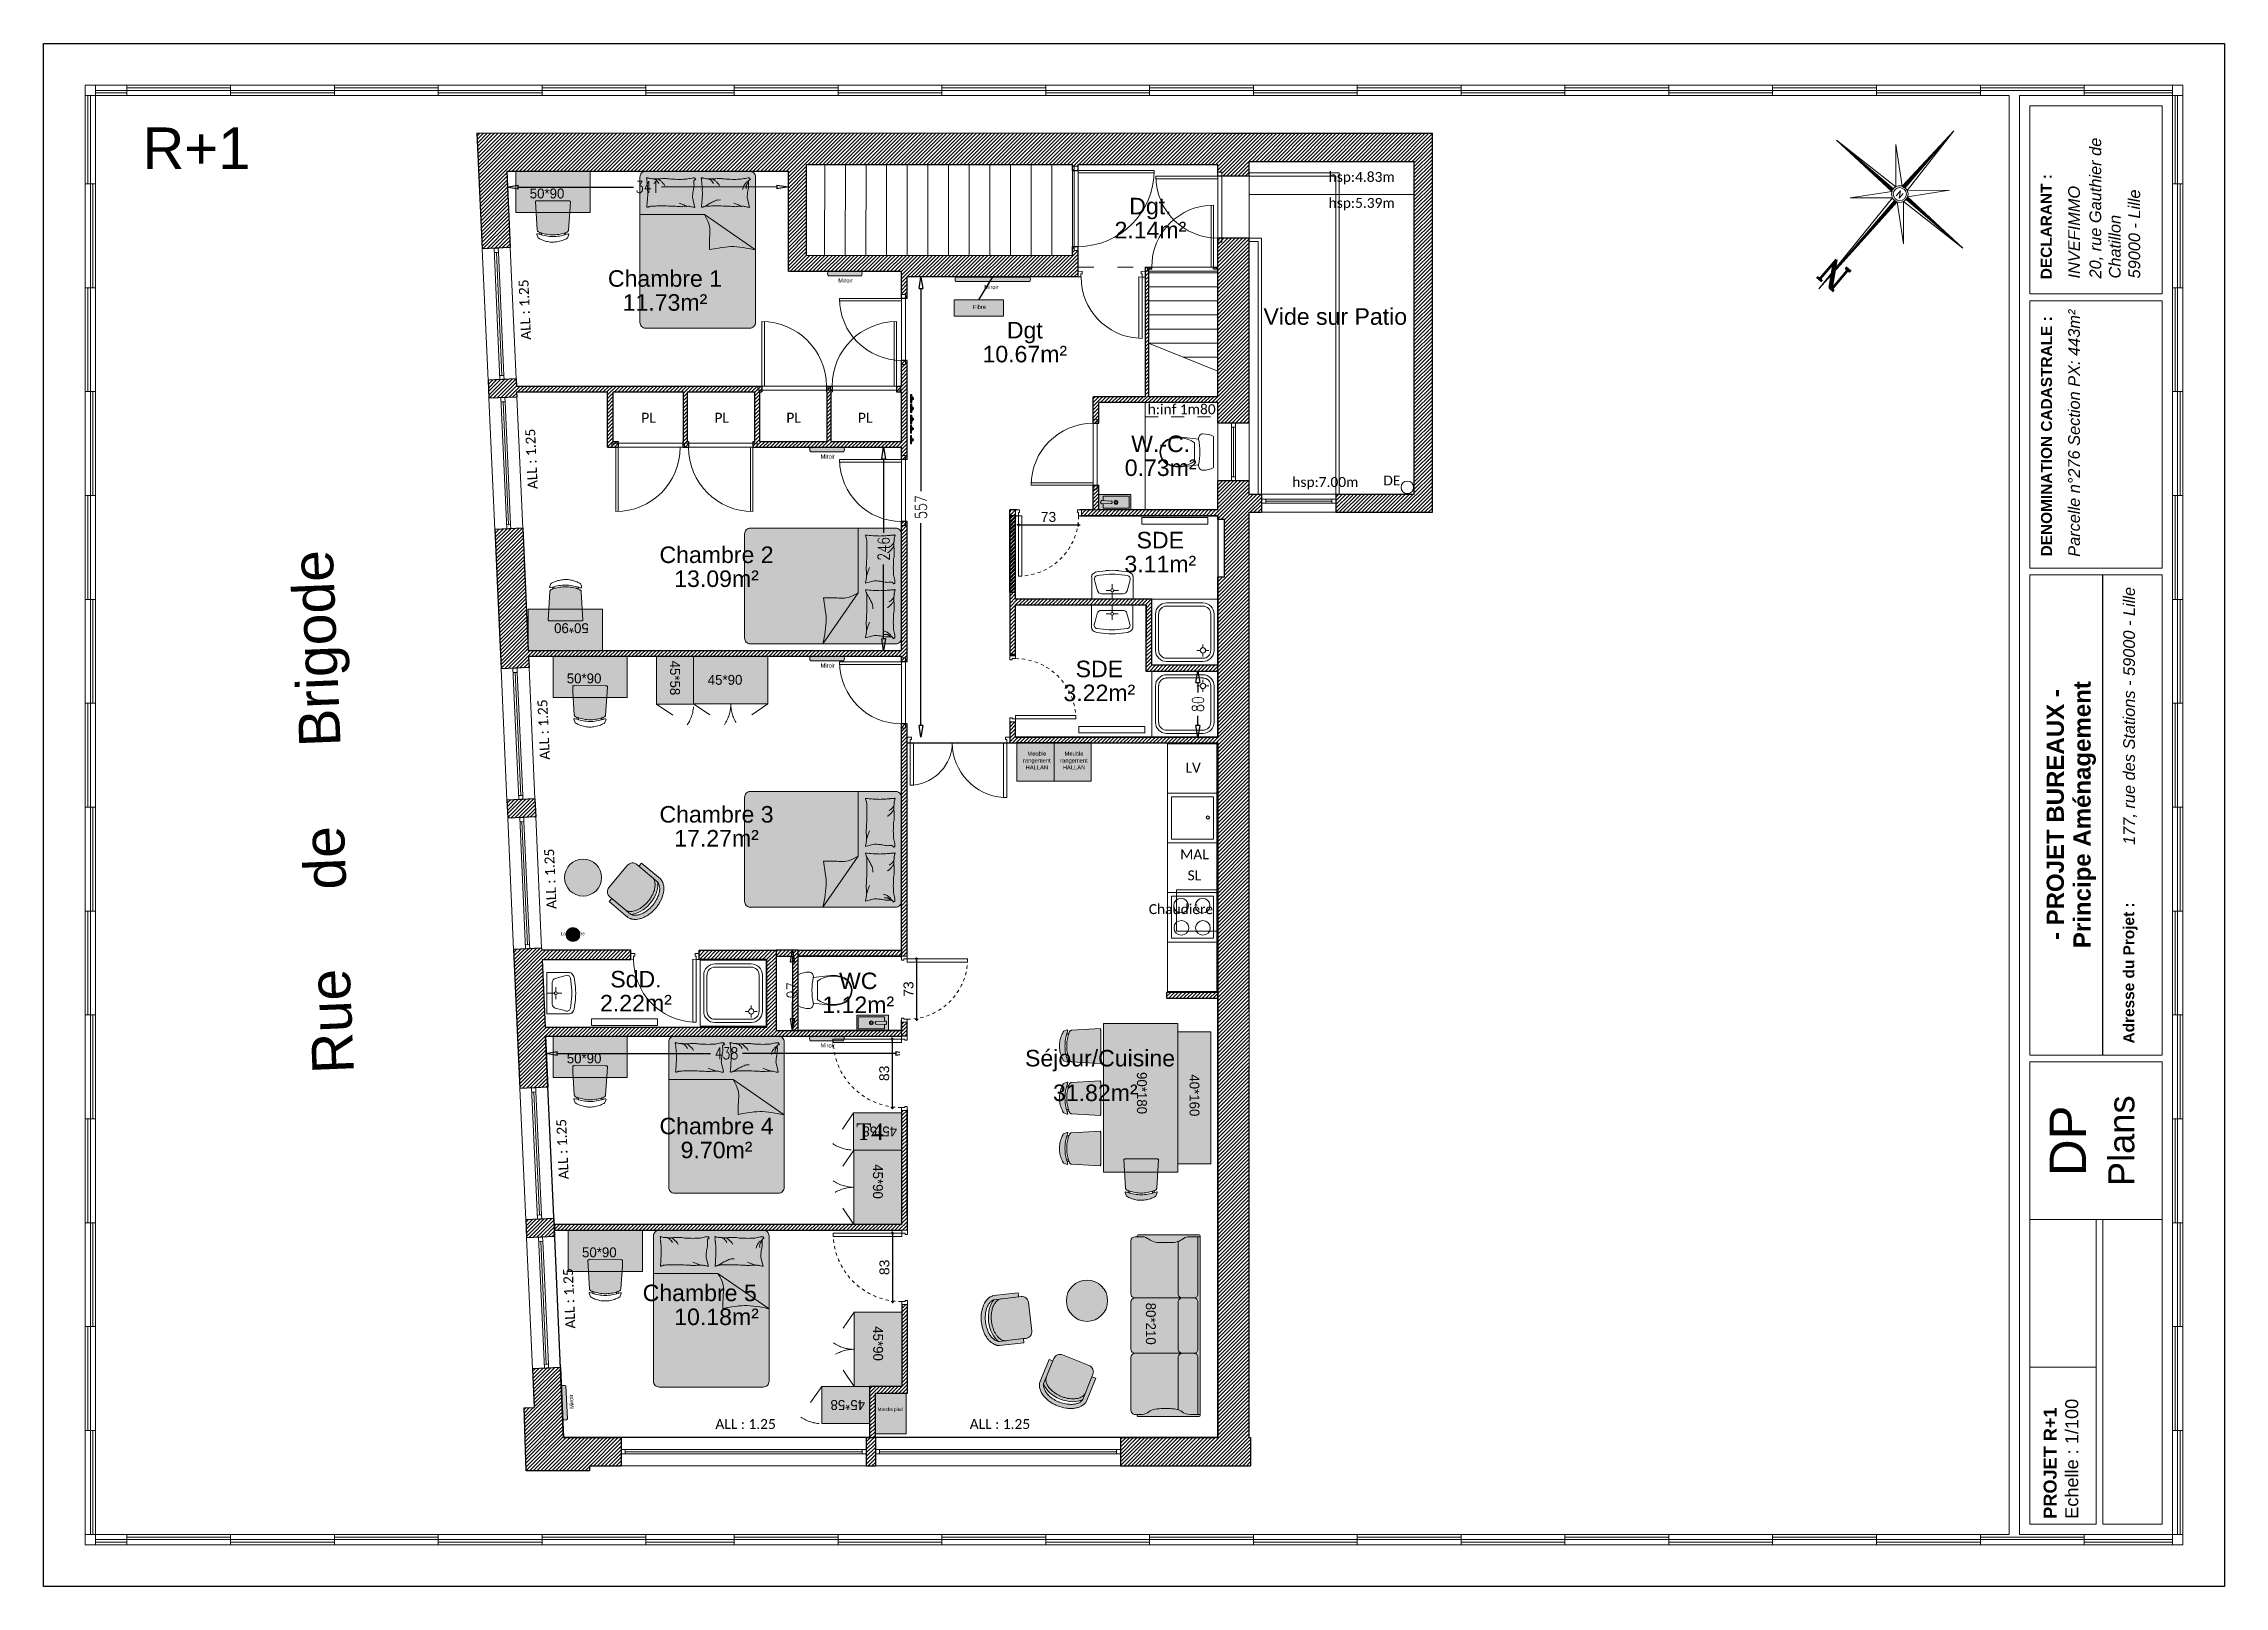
# Paper-space layout 'DP17 - Plans R+1' of a CAD drawing. Header units: millimetres. Extents: x 8 to 428, y 8 to 305.
# The model-space entities are those that its viewports show. They can reach past a viewport. Long polylines and large blocks are cut down to what shows.
import ezdxf
from ezdxf.enums import TextEntityAlignment as Align

# ---------------------------------------------------------------- set-up
doc = ezdxf.new("R2010")
doc.units = ezdxf.units.MM
doc.set_wipeout_variables(frame=1)
doc.header["$PDMODE"] = 3
for name, pattern in [('ACAD_ISO03W100', [30, 12, -18]), ('CACHE2', [0.1875, 0.125, -0.0625]), ('CACHEX2', [19.05, 12.7, -6.35]), ('Chemin', [0.5, 0.3, -0.2]), ('Cotation', [0.2, 0.1, -0.1])]:
    doc.linetypes.add(name, pattern=pattern)
for name, color, linetype, lineweight in [('05 - Menuiserie', 150, 'Continuous', 5), ('14 - Sanitaires', 130, 'Continuous', 9), ('1_DV_BF', 21, 'Continuous', 5), ('30 - Mise en page', 5, 'Continuous', 13), ('36 - CADRE 02', 40, 'Continuous', 20), ('39 - CADRE 05 - Texte', 152, 'Continuous', 9), ('41 - Côtes Intérieures', 71, 'Continuous', 9), ('50 - Signes', 12, 'Continuous', 9), ('52 - Projections', 22, 'ACAD_ISO03W100', 5), ('59 - TxT', 120, 'Continuous', 0), ('60 - Mobilier', 112, 'Continuous', 9), ('_cadre200', 7, 'Continuous', 15), ('_Texte', 7, 'Continuous', 15), ('DV_Furnitures', 250, 'Continuous', 5), ('DV_Furnitures_Hachures', 9, 'Continuous', 5), ('DV_Hatch bathroom', 141, 'Continuous', 9), ('DV_Hatch bedroom', 21, 'Continuous', 5), ('DV_Hatch Living', 43, 'Continuous', 5), ('Escalier', 8, 'Continuous', 18), ('hauteur inf1.8m', 11, 'Continuous', 0), ('Menuiserie_cps', 7, 'Continuous', 15), ('MG_gaz', 40, 'Continuous', 13), ('MR_topo', 7, 'Continuous', 5), ('Mur_coupe', 7, 'Continuous', 25), ('Mur_projeté', 8, 'ACAD_ISO03W100', 18), ('Mur_vu', 8, 'Continuous', 18), ('MW_eau', 5, 'Continuous', 13)]:
    doc.layers.add(name, color=color, linetype=linetype, lineweight=lineweight)
doc.layers.add('10 - Hachures', color=7, linetype='Continuous', lineweight=18, true_color=0x646464)
for name, color, linetype, lineweight, plot in [('35 - FeneTre Impr. 01', 190, 'Continuous', 20, False), ('_mur_fantome', 2, 'Continuous', 0, False), ('Menuiserie_seuil', 8, 'Continuous', 9, False)]:
    doc.layers.add(name, color=color, linetype=linetype, lineweight=lineweight, plot=plot)
doc.layers.add('37 - CADRE 03 no impr.', color=42, linetype='Continuous', plot=False)
doc.layers.add('DV_Surface', color=241, linetype='Continuous', plot=False)
for name, color, linetype in [('DV_Annotation', 8, 'Continuous'), ('DV_Bulkhead', 40, 'Continuous'), ('DV_Doors', 20, 'Continuous'), ('DV_Text block', 20, 'Continuous'), ('DV_TEXTE', 10, 'Continuous'), ('DV_Walls', 40, 'Continuous')]:
    doc.layers.add(name, color=color, linetype=linetype)
doc.styles.add('ARIAL', font='arial.ttf')
doc.styles.add('Arial 1.0', font='arial.ttf', dxfattribs={"width": 0.99, "height": 0.2})
doc.styles.add('Col_Standard', font='')
doc.styles.add('CR_Cot', font='simplex.shx', dxfattribs={"width": 0.8})
doc.styles.add('Dutch', font='dutch.ttf')
doc.styles.add('Legend', font='calibri.ttf')
doc.styles.add('ROMAND', font='romand', dxfattribs={"height": 6})
doc.styles.add('ROMANT', font='romant', dxfattribs={"width": 1.5, "oblique": 13.5, "height": 2})
doc.styles.get("Standard").update_dxf_attribs({"font": 'arial.ttf'})
doc.styles.get('Col_Standard').set_extended_font_data('DM Sans')
doc.dimstyles.new('AD-50-INT', dxfattribs={"dimscale": 0.6, "dimtxt": 20, "dimasz": 0.7, "dimexe": 0.18, "dimexo": 0.0625, "dimgap": 6, "dimtad": 1, "dimtoh": 1, "dimdec": 1, "dimzin": 12, "dimdsep": 46, "dimtxsty": 'Standard', "dimblk1": 'OB', "dimblk2": 'OB', "dimsah": 1, "dimcen": -9, "dimse1": 1, "dimse2": 1, "dimclrd": 256, "dimclre": 256, "dimclrt": 256, "dimadec": 0, "dimazin": 0, "dimtfac": 1, "dimtdec": 3, "dimtofl": 0, "dimtmove": 0, "dimatfit": 3, "dimldrblk": 'OB', "dimfxl": 1, "dimtolj": 1, "dimtzin": 0, "dimarcsym": 0})
doc.dimstyles.get("Standard").update_dxf_attribs({"dimtxt": 14, "dimasz": 14, "dimexe": 0.18, "dimexo": 0.0625, "dimgap": 5, "dimtad": 0, "dimtoh": 1, "dimdec": 0, "dimzin": 0, "dimdsep": 46, "dimtxsty": 'CR_Cot', "dimblk": 'CLOSEDBLANK', "dimcen": 0, "dimse1": 1, "dimse2": 1, "dimadec": 0, "dimazin": 0, "dimtfac": 1, "dimtdec": 0, "dimtofl": 0, "dimtmove": 0, "dimatfit": 3, "dimfxl": 1, "dimtolj": 1, "dimtzin": 0, "dimarcsym": 0})
pattern_1 = [(45, (30000, 0), (-2.245064, 2.245064), [])]

psp = doc.layouts.new('DP17 - Plans R+1')

# ---------------------------------------------------------------- texts
at = {"layer": '39 - CADRE 05 - Texte', "insert": (27.02, 288.85), "char_height": 8, "attachment_point": 1}
psp.add_mtext_dynamic_manual_height_columns('R+1', width=940.067, gutter_width=1, heights=[0], dxfattribs=at)
at = {"layer": '39 - CADRE 05 - Texte', "lineweight": 18, "attachment_point": 1, "rotation": 90}
for s, insert, char_height, width in [('{\\fSansSerif|b0|i1|c2|p2;20, rue Gauthier de Chatillon\\P59000 - Lille}', (402.01, 259.78), 2.2514, 33.2054), ('{\\fSansSerif|b1|i0|c2|p2;DECLARANT :}', (392.63, 259.64), 2.119, 32.8016), ('{\\fSansSerif|b0|i1|c2|p2;INVEFIMMO}', (397.91, 259.78), 2.2514, 55.7134), ('{\\fSansSerif|b0|i1|c2|p2;Parcelle n°276 Section PX: 443m²}', (397.91, 206.2), 2.2514, 47.9779), ('\\pxqr;{\\fSansSerif|b0|i1|c2|p2;177, rue des Stations - 59000 - Lille}', (408.51, 112.42), 2.2514, 87.9705)]:
    psp.add_mtext(s, dxfattribs=dict(at, insert=insert, char_height=char_height, width=width))
at = {"layer": '39 - CADRE 05 - Texte', "lineweight": 50, "rotation": 90, "style": 'ARIAL'}
for s, insert, char_height, width, attachment_point in [('{\\fSansSerif|b1|i0|c2|p2;DENOMINATION CADASTRALE :}', (392.67, 206.29), 2.119, 45.7448, 1), ('{\\fSansSerif|b1|i0|c2|p2;Principe Aménagement}', (401.09, 156.56), 3.311, 86.0205, 5), ('{\\fSansSerif|b1|i0|c2|p2;- PROJET BUREAUX -}', (395.44, 156.56), 3.311, 86.0205, 5), ('{\\fSansSerif|b1|i0|c2|p2;Adresse du Projet :}', (408.51, 112.51), 2.119, 45.7448, 1), ('\\pxqc;{\\fSansSerif|b0|i0|c2|p2;Plans}', (405.65, 78.61), 5, 30.3302, 1), ('\\pxqc;{\\fSansSerif|b0|i0|c2|p2;DP}', (394.34, 78.61), 7, 30.3302, 1), ('{\\fSansSerif|b1|i0|c2|p2;PROJET R+1\\P\\fSansSerif|b0|i0|c2|p2;Echelle : 1/100}', (393.18, 21), 2.5, 45.939, 1)]:
    psp.add_mtext(s, dxfattribs=dict(at, insert=insert, char_height=char_height, width=width, attachment_point=attachment_point))

msp = doc.modelspace()

# ---------------------------------------------------------------- texts
at = {"layer": '59 - TxT', "linetype": 'Continuous'}
for s, p in [('Dgt.', (37361.85, 6397.68)), ('2.14m²', (37361.85, 6368.68)), ('Chambre 1', (36774, 6310.03)), ('11.73m²', (36774, 6281.03)), ('Dgt', (37209.75, 6247.52)), ('Vide sur Patio', (37585.72, 6263.98)), ('10.67m²', (37209.75, 6218.52)), ('W.-C.', (37374.24, 6109.97)), ('0.73m²', (37374.24, 6080.97)), ('Chambre 2', (36836.43, 5975.61)), ('SDE', (37373.82, 5993.36)), ('3.11m²', (37373.82, 5964.36)), ('13.09m²', (36836.43, 5946.61)), ('Chambre 3', (36836.43, 5661.42)), ('17.27m²', (36836.43, 5632.42)), ('SdD.', (36738.81, 5461.83)), ('WC', (37008.03, 5459.83)), ('2.22m²', (36738.81, 5432.83)), ('Séjour/Cuisine', (37300.85, 5366.23)), ('31.82m²', (37295.1, 5324.28, 390)), ('Chambre 4', (36836.43, 5284.09)), ('9.70m²', (36836.43, 5255.09)), ('Chambre 5', (36816.04, 5082.11)), ('10.18m²', (36836.43, 5053.11))]:
    msp.add_text(s, height=20, dxfattribs=at).set_placement(p, align=Align.CENTER)
at = {"layer": '59 - TxT', "linetype": 'Chemin', "ltscale": 0.1, "style": 'Legend'}
for s, p in [('LV', (37413.62, 5727.82)), ('MAL', (37415.17, 5622.94)), ('SL', (37415.17, 5597.46))]:
    msp.add_text(s, height=12, dxfattribs=at).set_placement(p, align=Align.MIDDLE_CENTER)
at = {"layer": '_Texte', "linetype": 'Chemin', "ltscale": 0.1, "style": 'Legend'}
for s, p in [('hsp:4.83m', (37577.68, 6437.02)), ('hsp:5.39m', (37577.68, 6405.49)), ('PL', (36745.34, 6145.48)), ('PL', (36833.84, 6145.48)), ('PL', (36920.99, 6145.48)), ('PL', (37007.69, 6145.48)), ('hsp:7.00m', (37533.69, 6067.65))]:
    msp.add_text(s, height=12, dxfattribs=at).set_placement(p)
at = {"layer": 'hauteur inf1.8m', "linetype": 'Chemin', "ltscale": 0.1, "style": 'Legend'}
msp.add_text('h:inf 1m80', height=12, rotation=360, dxfattribs=at).set_placement((37358.6, 6155.79))
at = {"layer": 'Menuiserie_cps', "linetype": 'Chemin', "ltscale": 0.1, "style": 'Legend'}
for p in [(36611.79, 6246.02, -390), (36619.92, 6065.31, -205.3), (36634.65, 5737.67, -183.89), (36642.78, 5556.95, -183.89), (36657.49, 5229.78, -195), (36665.62, 5049.06)]:
    msp.add_text('ALL : 1.25', height=12, rotation=92.57495, dxfattribs=at).set_placement(p)
for p in [(36835.03, 4927.35), (37143.03, 4927.35)]:
    msp.add_text('ALL : 1.25', height=12, dxfattribs=at).set_placement(p)
at = {"layer": 'MG_gaz', "style": 'Legend'}
msp.add_text('Chaudière', height=12, dxfattribs=at).set_placement((37359.87, 5550.61))
at = {"layer": 'MR_topo', "insert": (36347.32, 5356.4, 2291.54), "char_height": 50, "attachment_point": 1, "rotation": 92.32235, "style": 'Arial 1.0'}
msp.add_mtext_dynamic_manual_height_columns('Rue     de     Brigode', width=1566.6005, gutter_width=19369.12, heights=[0], dxfattribs=at)
at = {"layer": 'MW_eau', "style": 'Legend'}
msp.add_text('DE', height=12, dxfattribs=at).set_placement((37643.92, 6069.51))

# ---------------------------------------------------------------- blocks, each defined once
blk = doc.blocks.new('*X1')
at = {"color": 0}
for p, q in [((5.658, 3.059), (5.659, 3.061)), ((5.659, 3.042), (5.676, 3.06)), ((5.66, 3.026), (5.693, 3.059)), ((5.661, 3.009), (5.71, 3.059)), ((5.669, 3), (5.727, 3.058)), ((5.687, 3), (5.744, 3.057)), ((5.705, 3), (5.761, 3.056)), ((5.722, 3), (5.778, 3.056)), ((5.74, 3), (5.795, 3.055)), ((5.758, 3), (5.812, 3.054)), ((5.775, 3), (5.829, 3.054)), ((5.793, 3), (5.846, 3.053)), ((5.811, 3), (5.863, 3.052)), ((5.828, 3), (5.88, 3.051)), ((5.846, 3), (5.897, 3.051)), ((5.864, 3), (5.914, 3.05)), ((5.881, 3), (5.931, 3.049)), ((5.899, 3), (5.948, 3.049)), ((5.917, 3), (5.965, 3.048)), ((5.934, 3), (5.982, 3.047)), ((5.952, 3), (5.999, 3.046)), ((5.97, 3), (6.016, 3.046)), ((5.988, 3), (6.033, 3.045)), ((6.005, 3), (6.049, 3.044)), ((6.023, 3), (6.066, 3.044)), ((6.041, 3), (6.083, 3.043)), ((6.058, 3), (6.1, 3.042)), ((6.076, 3), (6.117, 3.041)), ((6.094, 3), (6.134, 3.041)), ((6.111, 3), (6.151, 3.04)), ((6.129, 3), (6.168, 3.039)), ((6.147, 3), (6.185, 3.039)), ((6.164, 3), (6.202, 3.038)), ((6.182, 3), (6.219, 3.037)), ((6.2, 3), (6.236, 3.036)), ((6.217, 3), (6.253, 3.036)), ((6.235, 3), (6.27, 3.035)), ((6.253, 3), (6.287, 3.034)), ((6.27, 3), (6.304, 3.034)), ((6.288, 3), (6.321, 3.033)), ((6.306, 3), (6.338, 3.032)), ((6.323, 3), (6.355, 3.031)), ((6.341, 3), (6.372, 3.031)), ((6.359, 3), (6.389, 3.03)), ((6.376, 3), (6.406, 3.029)), ((6.394, 3), (6.423, 3.029)), ((6.412, 3), (6.44, 3.028)), ((6.429, 3), (6.457, 3.027)), ((6.447, 3), (6.474, 3.026)), ((6.465, 3), (6.491, 3.026)), ((6.483, 3), (6.507, 3.025)), ((6.5, 3), (6.524, 3.024)), ((6.518, 3), (6.541, 3.024)), ((6.536, 3), (6.558, 3.023)), ((6.553, 3), (6.575, 3.022)), ((6.571, 3), (6.592, 3.021)), ((6.589, 3), (6.609, 3.021)), ((6.606, 3), (6.626, 3.02)), ((6.624, 3), (6.643, 3.019)), ((6.642, 3), (6.66, 3.019)), ((6.659, 3), (6.677, 3.018)), ((6.677, 3), (6.694, 3.017)), ((6.695, 3), (6.711, 3.016)), ((6.712, 3), (6.728, 3.016)), ((6.73, 3), (6.745, 3.015)), ((6.748, 3), (6.762, 3.014)), ((6.765, 3), (6.779, 3.014)), ((6.783, 3), (6.796, 3.013)), ((6.801, 3), (6.813, 3.012)), ((6.818, 3), (6.83, 3.011)), ((6.836, 3), (6.847, 3.011)), ((6.854, 3), (6.864, 3.01)), ((6.871, 3), (6.881, 3.009)), ((6.889, 3), (6.898, 3.009)), ((6.907, 3), (6.915, 3.008)), ((6.924, 3), (6.932, 3.007)), ((6.942, 3), (6.949, 3.006)), ((6.96, 3), (6.965, 3.006)), ((6.977, 3), (6.982, 3.005)), ((6.995, 3), (6.999, 3.004)), ((7.013, 3), (7.016, 3.004)), ((7.031, 3), (7.033, 3.003)), ((7.048, 3), (7.05, 3.002)), ((7.066, 3), (7.067, 3.001)), ((7.084, 3), (7.084, 3.001))]:
    blk.add_line(p, q, dxfattribs=at)
blk = doc.blocks.new('*X2')
at = {"color": 0}
for p, q in [((5.5, 2.795), (5.555, 2.85)), ((5.5, 2.813), (5.536, 2.849)), ((5.5, 2.831), (5.516, 2.847)), ((5.5, 2.778), (5.561, 2.838)), ((5.5, 2.76), (5.56, 2.82)), ((5.5, 2.742), (5.559, 2.801)), ((5.5, 2.725), (5.558, 2.783)), ((5.5, 2.707), (5.558, 2.764)), ((5.5, 2.689), (5.557, 2.746)), ((5.5, 2.672), (5.556, 2.728)), ((5.5, 2.654), (5.555, 2.709)), ((5.5, 2.636), (5.554, 2.691)), ((5.5, 2.619), (5.554, 2.672)), ((5.5, 2.601), (5.553, 2.654)), ((5.5, 2.583), (5.552, 2.635)), ((5.5, 2.566), (5.551, 2.617)), ((5.5, 2.548), (5.551, 2.598)), ((5.5, 2.53), (5.55, 2.58)), ((5.5, 2.512), (5.549, 2.561)), ((5.5, 2.495), (5.548, 2.543)), ((5.5, 2.477), (5.547, 2.525)), ((5.5, 2.459), (5.547, 2.506)), ((5.5, 2.442), (5.546, 2.488)), ((5.5, 2.424), (5.545, 2.469)), ((5.5, 2.406), (5.544, 2.451)), ((5.5, 2.389), (5.544, 2.432)), ((5.5, 2.371), (5.543, 2.414)), ((5.5, 2.353), (5.542, 2.395)), ((5.5, 2.336), (5.541, 2.377)), ((5.5, 2.318), (5.54, 2.358)), ((5.5, 2.3), (5.54, 2.34)), ((5.5, 2.283), (5.539, 2.321)), ((5.5, 2.265), (5.538, 2.303)), ((5.5, 2.247), (5.537, 2.285)), ((5.5, 2.23), (5.537, 2.266)), ((5.5, 2.212), (5.536, 2.248)), ((5.5, 2.194), (5.535, 2.229)), ((5.5, 2.177), (5.534, 2.211)), ((5.5, 2.159), (5.533, 2.192)), ((5.5, 2.141), (5.533, 2.174)), ((5.5, 2.124), (5.532, 2.155)), ((5.5, 2.106), (5.531, 2.137)), ((5.5, 2.088), (5.53, 2.118)), ((5.5, 2.071), (5.53, 2.1)), ((5.5, 2.053), (5.529, 2.082)), ((5.5, 2.035), (5.528, 2.063)), ((5.5, 2.017), (5.527, 2.045)), ((5.5, 2), (5.526, 2.026)), ((5.5, 1.982), (5.526, 2.008)), ((5.5, 1.964), (5.525, 1.989)), ((5.5, 1.947), (5.524, 1.971)), ((5.5, 1.929), (5.523, 1.952)), ((5.5, 1.911), (5.523, 1.934)), ((5.5, 1.894), (5.522, 1.915)), ((5.5, 1.876), (5.521, 1.897)), ((5.5, 1.858), (5.52, 1.879)), ((5.5, 1.841), (5.519, 1.86)), ((5.5, 1.823), (5.519, 1.842)), ((5.5, 1.805), (5.518, 1.823)), ((5.5, 1.788), (5.517, 1.805)), ((5.5, 1.77), (5.516, 1.786)), ((5.5, 1.752), (5.516, 1.768)), ((5.5, 1.735), (5.515, 1.749)), ((5.5, 1.717), (5.514, 1.731)), ((5.5, 1.699), (5.513, 1.712)), ((5.5, 1.682), (5.512, 1.694)), ((5.5, 1.664), (5.512, 1.676)), ((5.5, 1.646), (5.511, 1.657)), ((5.5, 1.629), (5.51, 1.639)), ((5.5, 1.611), (5.509, 1.62)), ((5.5, 1.593), (5.509, 1.602)), ((5.5, 1.576), (5.508, 1.583)), ((5.5, 1.558), (5.507, 1.565)), ((5.5, 1.54), (5.506, 1.546)), ((5.5, 1.523), (5.505, 1.528)), ((5.5, 1.505), (5.505, 1.509)), ((5.5, 1.487), (5.504, 1.491)), ((5.5, 1.469), (5.503, 1.473)), ((5.5, 1.452), (5.502, 1.454)), ((5.5, 1.434), (5.502, 1.436)), ((5.5, 1.416), (5.501, 1.417))]:
    blk.add_line(p, q, dxfattribs=at)
blk = doc.blocks.new('*X3')
at = {"color": 0}
for p, q in [((3.901, 3), (3.902, 3)), ((3.918, 2.999), (3.919, 3)), ((3.935, 2.999), (3.937, 3)), ((3.952, 2.998), (3.955, 3)), ((3.969, 2.997), (3.972, 3)), ((3.986, 2.996), (3.99, 3)), ((4.003, 2.996), (4.008, 3)), ((4.02, 2.995), (4.025, 3)), ((4.037, 2.994), (4.043, 3)), ((4.054, 2.994), (4.061, 3)), ((4.071, 2.993), (4.078, 3)), ((4.088, 2.992), (4.096, 3)), ((4.105, 2.991), (4.114, 3)), ((4.122, 2.991), (4.131, 3)), ((4.139, 2.99), (4.149, 3)), ((4.156, 2.989), (4.167, 3)), ((4.173, 2.988), (4.184, 3)), ((4.19, 2.988), (4.202, 3)), ((4.207, 2.987), (4.22, 3)), ((4.224, 2.986), (4.237, 3)), ((4.241, 2.986), (4.255, 3)), ((4.258, 2.985), (4.273, 3)), ((4.275, 2.984), (4.29, 3)), ((4.292, 2.983), (4.308, 3)), ((4.309, 2.983), (4.326, 3)), ((4.326, 2.982), (4.344, 3)), ((4.343, 2.981), (4.361, 3)), ((4.359, 2.981), (4.379, 3)), ((4.376, 2.98), (4.397, 3)), ((4.393, 2.979), (4.414, 3)), ((4.41, 2.978), (4.432, 3)), ((4.427, 2.978), (4.45, 3)), ((4.444, 2.977), (4.467, 3)), ((4.461, 2.976), (4.485, 3)), ((4.478, 2.976), (4.503, 3)), ((4.495, 2.975), (4.52, 3)), ((4.512, 2.974), (4.538, 3)), ((4.529, 2.973), (4.556, 3)), ((4.546, 2.973), (4.573, 3)), ((4.563, 2.972), (4.591, 3)), ((4.58, 2.971), (4.609, 3)), ((4.597, 2.971), (4.626, 3)), ((4.614, 2.97), (4.644, 3)), ((4.631, 2.969), (4.662, 3)), ((4.648, 2.968), (4.679, 3)), ((4.665, 2.968), (4.697, 3)), ((4.682, 2.967), (4.715, 3)), ((4.699, 2.966), (4.732, 3)), ((4.716, 2.966), (4.75, 3)), ((4.733, 2.965), (4.768, 3)), ((4.75, 2.964), (4.785, 3)), ((4.767, 2.963), (4.803, 3)), ((4.784, 2.963), (4.821, 3)), ((4.801, 2.962), (4.838, 3)), ((4.817, 2.961), (4.856, 3)), ((4.834, 2.961), (4.874, 3)), ((4.851, 2.96), (4.892, 3)), ((4.868, 2.959), (4.909, 3)), ((4.885, 2.958), (4.927, 3)), ((4.902, 2.958), (4.945, 3)), ((4.919, 2.957), (4.962, 3)), ((4.936, 2.956), (4.98, 3)), ((4.953, 2.956), (4.998, 3)), ((4.97, 2.955), (5.015, 3)), ((4.987, 2.954), (5.033, 3)), ((5.004, 2.953), (5.051, 3)), ((5.021, 2.953), (5.068, 3)), ((5.038, 2.952), (5.086, 3)), ((5.055, 2.951), (5.104, 3)), ((5.072, 2.951), (5.121, 3)), ((5.089, 2.95), (5.139, 3)), ((5.106, 2.949), (5.157, 3)), ((5.123, 2.948), (5.174, 3)), ((5.14, 2.948), (5.192, 3)), ((5.157, 2.947), (5.21, 3)), ((5.174, 2.946), (5.227, 3)), ((5.191, 2.946), (5.245, 3)), ((5.208, 2.945), (5.263, 3)), ((5.225, 2.944), (5.28, 3)), ((5.242, 2.943), (5.298, 3)), ((5.259, 2.943), (5.316, 3)), ((5.275, 2.942), (5.333, 3)), ((5.292, 2.941), (5.343, 2.992)), ((5.309, 2.941), (5.344, 2.975)), ((5.326, 2.94), (5.345, 2.958)), ((5.343, 2.939), (5.346, 2.941))]:
    blk.add_line(p, q, dxfattribs=at)
blk = doc.blocks.new('*X4')
at = {"color": 0}
for p, q in [((5.49, 5.049), (5.5, 5.058)), ((5.49, 5.03), (5.5, 5.04)), ((5.491, 5.085), (5.5, 5.093)), ((5.491, 5.067), (5.5, 5.076)), ((5.492, 5.121), (5.5, 5.129)), ((5.492, 5.103), (5.5, 5.111)), ((5.493, 5.158), (5.5, 5.164)), ((5.493, 5.139), (5.5, 5.146)), ((5.494, 5.194), (5.5, 5.199)), ((5.494, 5.176), (5.5, 5.182)), ((5.495, 5.23), (5.5, 5.235)), ((5.495, 5.212), (5.5, 5.217)), ((5.496, 5.267), (5.5, 5.27)), ((5.496, 5.248), (5.5, 5.253)), ((5.497, 5.303), (5.5, 5.306)), ((5.497, 5.285), (5.5, 5.288)), ((5.498, 5.339), (5.5, 5.341)), ((5.498, 5.321), (5.5, 5.323)), ((5.499, 5.376), (5.5, 5.376)), ((5.499, 5.357), (5.5, 5.359)), ((5.5, 5.394), (5.5, 5.394)), ((5.479, 4.631), (5.5, 4.651)), ((5.479, 4.612), (5.5, 4.634)), ((5.48, 4.667), (5.5, 4.687)), ((5.48, 4.649), (5.5, 4.669)), ((5.481, 4.703), (5.5, 4.722)), ((5.481, 4.685), (5.5, 4.705)), ((5.482, 4.74), (5.5, 4.758)), ((5.482, 4.721), (5.5, 4.74)), ((5.483, 4.776), (5.5, 4.793)), ((5.483, 4.758), (5.5, 4.775)), ((5.484, 4.812), (5.5, 4.828)), ((5.484, 4.794), (5.5, 4.811)), ((5.485, 4.849), (5.5, 4.864)), ((5.485, 4.83), (5.5, 4.846)), ((5.486, 4.903), (5.5, 4.917)), ((5.486, 4.885), (5.5, 4.899)), ((5.486, 4.867), (5.5, 4.881)), ((5.487, 4.939), (5.5, 4.952)), ((5.487, 4.921), (5.5, 4.934)), ((5.488, 4.976), (5.5, 4.987)), ((5.488, 4.958), (5.5, 4.97)), ((5.489, 5.012), (5.5, 5.023)), ((5.489, 4.994), (5.5, 5.005)), ((5.467, 4.194), (5.5, 4.227)), ((5.467, 4.176), (5.5, 4.21)), ((5.468, 4.231), (5.5, 4.263)), ((5.468, 4.213), (5.5, 4.245)), ((5.469, 4.267), (5.5, 4.298)), ((5.469, 4.249), (5.5, 4.28)), ((5.47, 4.303), (5.5, 4.333)), ((5.47, 4.285), (5.5, 4.316)), ((5.471, 4.34), (5.5, 4.369)), ((5.471, 4.322), (5.5, 4.351)), ((5.472, 4.376), (5.5, 4.404)), ((5.472, 4.358), (5.5, 4.386)), ((5.473, 4.413), (5.5, 4.439)), ((5.473, 4.394), (5.5, 4.422)), ((5.474, 4.449), (5.5, 4.475)), ((5.474, 4.431), (5.5, 4.457)), ((5.475, 4.485), (5.5, 4.51)), ((5.475, 4.467), (5.5, 4.492)), ((5.476, 4.522), (5.5, 4.545)), ((5.476, 4.503), (5.5, 4.528)), ((5.477, 4.558), (5.5, 4.581)), ((5.477, 4.54), (5.5, 4.563)), ((5.478, 4.594), (5.5, 4.616)), ((5.478, 4.576), (5.5, 4.598)), ((5.455, 3.758), (5.5, 3.803)), ((5.455, 3.74), (5.5, 3.785)), ((5.456, 3.795), (5.5, 3.838)), ((5.456, 3.777), (5.5, 3.821)), ((5.457, 3.831), (5.5, 3.874)), ((5.457, 3.813), (5.5, 3.856)), ((5.458, 3.867), (5.5, 3.909)), ((5.458, 3.849), (5.5, 3.891)), ((5.459, 3.904), (5.5, 3.944)), ((5.459, 3.886), (5.5, 3.927)), ((5.46, 3.94), (5.5, 3.98)), ((5.46, 3.922), (5.5, 3.962)), ((5.461, 3.976), (5.5, 4.015)), ((5.461, 3.958), (5.5, 3.997)), ((5.462, 4.013), (5.5, 4.05)), ((5.462, 3.995), (5.5, 4.033)), ((5.463, 4.049), (5.5, 4.086)), ((5.463, 4.031), (5.5, 4.068)), ((5.464, 4.085), (5.5, 4.121)), ((5.464, 4.067), (5.5, 4.103)), ((5.465, 4.122), (5.5, 4.156)), ((5.465, 4.104), (5.5, 4.139)), ((5.466, 4.158), (5.5, 4.192)), ((5.466, 4.14), (5.5, 4.174)), ((5.443, 3.304), (5.5, 3.361)), ((5.444, 3.34), (5.5, 3.396)), ((5.444, 3.322), (5.5, 3.379)), ((5.445, 3.377), (5.5, 3.432)), ((5.445, 3.359), (5.5, 3.414)), ((5.446, 3.413), (5.5, 3.467)), ((5.446, 3.395), (5.5, 3.449)), ((5.447, 3.468), (5.5, 3.52)), ((5.447, 3.449), (5.5, 3.502)), ((5.447, 3.431), (5.5, 3.485)), ((5.448, 3.504), (5.5, 3.555)), ((5.448, 3.486), (5.5, 3.538)), ((5.449, 3.54), (5.5, 3.591)), ((5.449, 3.522), (5.5, 3.573)), ((5.45, 3.577), (5.5, 3.626)), ((5.45, 3.558), (5.5, 3.608)), ((5.451, 3.613), (5.5, 3.662)), ((5.451, 3.595), (5.5, 3.644)), ((5.452, 3.649), (5.5, 3.697)), ((5.452, 3.631), (5.5, 3.679)), ((5.453, 3.686), (5.5, 3.732)), ((5.453, 3.667), (5.5, 3.715)), ((5.454, 3.722), (5.5, 3.768)), ((5.454, 3.704), (5.5, 3.75)), ((5.439, 3.159), (5.5, 3.22)), ((5.44, 3.195), (5.5, 3.255)), ((5.44, 3.177), (5.5, 3.237)), ((5.441, 3.231), (5.5, 3.29)), ((5.441, 3.213), (5.5, 3.273)), ((5.442, 3.268), (5.5, 3.326)), ((5.442, 3.25), (5.5, 3.308)), ((5.443, 3.286), (5.5, 3.343)), ((5.458, 3.16), (5.5, 3.202)), ((5.476, 3.16), (5.5, 3.184)), ((5.494, 3.16), (5.5, 3.167))]:
    blk.add_line(p, q, dxfattribs=at)
blk = doc.blocks.new('ROSEVENT')
for p, q in [((-0.078, 0.142), (-0.017, 2.394)), ((-0.017, 0.154), (-0.017, 2.394)), ((-0.017, 2.394), (0.044, 0.142)), ((-0.696, 0.673), (-0.078, 0.142)), ((-0.165, 0.056), (-0.696, 0.673)), ((0.044, 0.142), (0.662, 0.673)), ((0.662, 0.673), (0.131, 0.056)), ((-1.617, -0.006), (-0.165, 0.056)), ((-0.077, 0.155), (-0.014, 0.155)), ((0.131, 0.056), (1.583, -0.006)), ((0.144, -0.003), (0.141, 0.057)), ((-0.177, -0.006), (-1.617, -0.006)), ((-0.165, -0.067), (-1.617, -0.006)), ((-0.696, -0.684), (-0.165, -0.067)), ((-0.078, -0.153), (-0.696, -0.684)), ((-0.175, -0.003), (-0.171, -0.066)), ((-0.017, -1.606), (-0.078, -0.153)), ((0.044, -0.153), (-0.017, -1.606)), ((-0.017, -0.16), (0.049, -0.154)), ((-0.017, -0.166), (-0.017, -1.606)), ((0.662, -0.684), (0.044, -0.153)), ((1.583, -0.006), (0.131, -0.067)), ((0.131, -0.067), (0.662, -0.684)), ((0.143, -0.006), (1.583, -0.006))]:
    blk.add_line(p, q)
for radius in [0.159, 0.127]:
    blk.add_circle((-0.017, -0.006), radius)
for name in ['*X4', '*X1', '*X3', '*X2']:
    blk.add_blockref(name, (-5.517, -3.006))
for height, style, p in [(0.5, 'ROMANT', (-0.317, 1.744)), (0.122, 'ROMAND', (-0.08, -0.061))]:
    blk.add_text('N', height=height, dxfattribs=dict(style=style)).set_placement(p)
blk = doc.blocks.new('FLNORD')
at = {"xscale": 4, "yscale": 4, "zscale": 4, "rotation": 359.9999991217657}
blk.add_blockref('ROSEVENT', (-0.93, -0.17), dxfattribs=at)
blk = doc.blocks.new('Fenetre_297')
blk.add_lwpolyline([(0.05, 0.05), (0.05, 0), (0, 0), (0, 0.05), (2.97, 0.05), (2.97, 0), (2.92, 0), (2.92, 0.05), (2.92, 0.025), (0.05, 0.025), (0.05, 0), (2.92, 0)])
blk = doc.blocks.new('Fenetre_159')
blk.add_lwpolyline([(0.05, 0.05), (0.05, 0), (0, 0), (0, 0.05), (1.59, 0.05), (1.59, 0), (1.54, 0), (1.54, 0.05), (1.54, 0.025), (0.05, 0.025), (0.05, 0), (1.54, 0)])
blk = doc.blocks.new('Porte_Simple_Droite_75')
at = {"layer": 'Menuiserie_cps', "color": 1, "lineweight": 9}
for points in [[(0, 0), (0, 0.75)], [(0.03, 0.75), (0.03, 0), (0, 0)]]:
    blk.add_lwpolyline(points, dxfattribs=at)
at = {"layer": 'Menuiserie_cps', "lineweight": 9}
blk.add_arc((0, 0), 0.75, 0, 90, dxfattribs=at)
at = {"layer": 'Menuiserie_seuil'}
blk.add_lwpolyline([(-0.05, 0), (0.8, 0), (0.8, -0.05), (-0.05, -0.05)], close=True, dxfattribs=at)
blk = doc.blocks.new('Fenetre_70')
blk.add_lwpolyline([(0.05, 0.05), (0.05, 0), (0, 0), (0, 0.05), (0.7, 0.05), (0.7, 0), (0.65, 0), (0.65, 0.05), (0.65, 0.025), (0.05, 0.025), (0.05, 0), (0.65, 0)])
blk = doc.blocks.new('Porte_Simple_Droite_78')
at = {"layer": 'Menuiserie_cps', "color": 1, "lineweight": 9}
for points in [[(0, 0), (0, 0.78)], [(0.03, 0.78), (0.03, 0), (0, 0)]]:
    blk.add_lwpolyline(points, dxfattribs=at)
at = {"layer": 'Menuiserie_cps', "lineweight": 9}
blk.add_arc((0, 0), 0.78, 0, 90, dxfattribs=at)
at = {"layer": 'Menuiserie_seuil'}
blk.add_lwpolyline([(-0.05, 0), (0.83, 0), (0.83, -0.05), (-0.05, -0.05)], close=True, dxfattribs=at)
blk = doc.blocks.new('Porte_Simple_Droite_92')
at = {"layer": 'Menuiserie_cps', "color": 1, "lineweight": 9}
for points in [[(0, 0), (0, 0.92)], [(0.03, 0.92), (0.03, 0), (0, 0)]]:
    blk.add_lwpolyline(points, dxfattribs=at)
at = {"layer": 'Menuiserie_cps', "lineweight": 9}
blk.add_arc((0, 0), 0.92, 0, 90, dxfattribs=at)
at = {"layer": 'Menuiserie_seuil'}
blk.add_lwpolyline([(-0.05, 0), (0.97, 0), (0.97, -0.05), (-0.05, -0.05)], close=True, dxfattribs=at)
blk = doc.blocks.new('A$Cd99badf2')
at = {"layer": '14 - Sanitaires', "color": 251, "true_color": 0x666666}
for p, q in [((-18.1, 15.6), (-39.3, 17.9)), ((-23.1, -11.3), (-23.1, 11.3)), ((0, -18.9), (0, 18.9)), ((-18.1, -15.6), (-39.3, -17.9))]:
    blk.add_line(p, q, dxfattribs=at)
for centre, major_axis, start_param, end_param in [((-48.4, 0), (0, -16.7), 3.601916, 5.822859), ((-48.4, 0), (0, -15.9), 3.60199, 5.822808), ((-42.5, -11.9), (0, -30), 3.034838, 3.601943), ((-41.8, -15.6), (0, -32.8), 2.52997, 3.570063), ((-13, 16.7), (0, -5.31), 3.141628, 4.912784), ((-94.8, 0), (0, -78.5), 1.370375, 1.771221), ((-13, -6.7), (0, -28.7), 2.672126, 3.141601), ((-42.5, 11.9), (0, -30), -0.46035, 0.106755), ((-41.8, 15.6), (0, -32.8), -0.42847, 0.611623), ((-13, -16.7), (0, -5.31), 4.511994, 6.28315), ((-13, 6.7), (0, -28.7), -0.000008, 0.469466)]:
    blk.add_ellipse(centre, major_axis=major_axis, ratio=0.9963, start_param=start_param, end_param=end_param, dxfattribs=at)
blk = doc.blocks.new('A$C25e289c3')
at = {"layer": '14 - Sanitaires', "color": 251, "true_color": 0x666666}
for p, q in [((-34.5, 32.9), (-33.2, 44)), ((-29.8, 31.8), (-28.9, 39.8)), ((-28.5, 43.2), (-28.9, 39.8)), ((0, 50.1), (-27.6, 50.1)), ((-23.5, 46.6), (-20.1, 45.7)), ((-20.1, 45.7), (-10.2, 43)), ((-10.7, 26.8), (-10.7, 32.4)), ((-6.5, 11.9), (-6.5, 38.2)), ((0, 50.1), (0, 0)), ((-34.5, 17.2), (-33.2, 6.1)), ((-29.8, 18.3), (-28.9, 10.3)), ((-28.5, 6.9), (-28.9, 10.3)), ((0, 0), (-27.6, 0)), ((-23.5, 3.4), (-20.1, 4.4)), ((-20.1, 4.4), (-10.2, 7.1)), ((-12.4, 25), (-18.1, 25)), ((-10.7, 23.3), (-10.7, 17.6)), ((-9, 25), (0, 25))]:
    blk.add_line(p, q, dxfattribs=at)
for centre, radius, start, end in [((30, 25), 65, 173.0334, 186.9663), ((-21.9, 40.5), 11.8, 133.9763, 162.942), ((29.8, 25), 60, 173.5074, 186.4924), ((-27, 45.2), 4.87, 97.0143, 129.7093), ((-24.5, 42.8), 4, 74.7976, 173.5074), ((-10.7, 25), 1.72, 270.0000000237623, 269.9999827206719), ((-11.5, 38.2), 5, 0, 74.7976), ((-21.9, 9.6), 11.8, 197.0579, 226.0236), ((-27, 4.8), 4.87, 230.2906, 262.9856), ((-24.5, 7.3), 4, 186.4925, 285.2023), ((-11.5, 11.9), 5, 285.2024, 359.9999)]:
    blk.add_arc(centre, radius, start, end, dxfattribs=at)
blk = doc.blocks.new('A$Cf6694d94')
at = {"layer": '14 - Sanitaires', "color": 251, "true_color": 0x666666}
for p, q in [((80, 80), (80, 0)), ((4.5, 62), (4.5, 18)), ((8.4, 62), (8.4, 18)), ((62, 75.5), (18, 75.5)), ((62, 71.6), (18, 71.6)), ((71.6, 18), (71.6, 62)), ((75.5, 18), (75.5, 62)), ((0, 0), (80, 0)), ((14.8, 18), (10.8, 18)), ((18, 21.2), (18, 25.2)), ((18, 14.8), (18, 10.8)), ((18, 8.4), (62, 8.4)), ((18, 4.5), (62, 4.5)), ((21.2, 18), (25.2, 18))]:
    blk.add_line(p, q, dxfattribs=at)
blk.add_lwpolyline([(80, 80), (0, 80), (0, 0)], dxfattribs=at)
blk.add_circle((18, 18), 3.2, dxfattribs=at)
for centre, radius, start, end in [((18, 62), 13.5, 90, 180), ((18, 62), 9.56, 90, 180), ((62, 62), 13.5, 360, 90), ((62, 62), 9.56, 360, 90), ((18, 18), 13.5, 180, 270), ((18, 18), 9.56, 180, 270), ((62, 18), 13.5, 270, 360), ((62, 18), 9.56, 270, 360)]:
    blk.add_arc(centre, radius, start, end, dxfattribs=at)
blk = doc.blocks.new('A$Cbc0bb2b0')
at = {"layer": '05 - Menuiserie', "linetype": 'Continuous'}
for points in [[(-37.6, 17.6), (-33, 15.5), (-34.3, 12.8), (-35.7, 13.4), (-37.4, 9.8), (-40.5, 11.3), (-37.6, 17.6)], [(27.7, -20.7), (31.4, -22.5), (-0.9, -91.3), (-4.6, -89.5), (27.7, -20.7)], [(37.6, -17.6), (33, -15.5), (31.8, -18.2), (33.1, -18.9), (31.4, -22.5), (34.6, -24), (37.6, -17.6)]]:
    blk.add_lwpolyline(points, dxfattribs=at)
at = {"layer": '50 - Signes', "linetype": 'Continuous'}
blk.add_arc((31.7, -22.5), 76.2, 154.9276, 241.5756, dxfattribs=at)
blk = doc.blocks.new('_ClosedBlank')
at = {"color": 0, "linetype": 'ByBlock', "lineweight": -2}
for p, q in [((-1, 0.17), (0, 0)), ((-1, 0.17), (-1, -0.17)), ((0, 0), (-1, -0.17))]:
    blk.add_line(p, q, dxfattribs=at)
blk = doc.blocks.new('*D676')
at = {"layer": '41 - Côtes Intérieures', "color": 0, "lineweight": -2, "transparency": 16777216}
for p, q in [((36596.4, 6430.6), (36735.9, 6430.7)), ((36909.5, 6430.8), (36769.9, 6430.7))]:
    blk.add_line(p, q, dxfattribs=at)
at = {"layer": 'Defpoints', "color": 0, "transparency": 16777216}
for p in [(36582.4, 6449.8), (36923.4, 6450), (36923.5, 6430.8)]:
    blk.add_point(p, dxfattribs=at)
at = {"layer": '41 - Côtes Intérieures', "color": 0, "lineweight": -2, "transparency": 16777216, "xscale": 14, "yscale": 14, "zscale": 14}
for p, rotation in [((36582.4, 6430.6), 180.0333658504971), ((36923.5, 6430.8), 0.03336585049711107)]:
    blk.add_blockref('_ClosedBlank', p, dxfattribs=dict(at, rotation=rotation))
at = {"layer": '41 - Côtes Intérieures', "color": 0, "transparency": 16777216, "insert": (36752.9, 6430.7), "char_height": 14, "attachment_point": 5, "rotation": 0.0334, "style": 'CR_Cot'}
blk.add_mtext('\\A1;341', dxfattribs=at)
blk = doc.blocks.new('*D678')
at = {"layer": '41 - Côtes Intérieures', "color": 0, "lineweight": -2, "transparency": 16777216}
for p, q in [((37038.8, 6101.8), (37038.8, 6012)), ((37038.8, 5883.8), (37038.8, 5973.7))]:
    blk.add_line(p, q, dxfattribs=at)
at = {"layer": 'Defpoints', "color": 0, "transparency": 16777216}
for p in [(37038.8, 6115.8), (37060.4, 6115.8), (7060.4, 5869.8)]:
    blk.add_point(p, dxfattribs=at)
at = {"layer": '41 - Côtes Intérieures', "color": 0, "lineweight": -2, "transparency": 16777216, "xscale": 14, "yscale": 14, "zscale": 14}
for p, rotation in [((37038.8, 6115.8), 90), ((37038.8, 5869.8), 270)]:
    blk.add_blockref('_ClosedBlank', p, dxfattribs=dict(at, rotation=rotation))
at = {"layer": '41 - Côtes Intérieures', "color": 0, "transparency": 16777216, "insert": (37038.8, 5992.8), "char_height": 14, "attachment_point": 5, "rotation": 90, "style": 'CR_Cot'}
blk.add_mtext('\\A1;246', dxfattribs=at)
blk = doc.blocks.new('*D682')
at = {"layer": '41 - Côtes Intérieures', "color": 0, "lineweight": -2, "transparency": 16777216}
for p, q in [((36928.4, 5492.8), (36928.4, 5472.4)), ((36928.4, 5423.8), (36928.4, 5444.3))]:
    blk.add_line(p, q, dxfattribs=at)
at = {"layer": 'Defpoints', "color": 0, "transparency": 16777216}
for p in [(36908.4, 5506.8), (36928.4, 5506.8), (36908.4, 5409.8)]:
    blk.add_point(p, dxfattribs=at)
at = {"layer": '41 - Côtes Intérieures', "color": 0, "lineweight": -2, "transparency": 16777216, "xscale": 14, "yscale": 14, "zscale": 14}
for p, rotation in [((36928.4, 5506.8), 90), ((36928.4, 5409.8), 270)]:
    blk.add_blockref('_ClosedBlank', p, dxfattribs=dict(at, rotation=rotation))
at = {"layer": '41 - Côtes Intérieures', "color": 0, "transparency": 16777216, "insert": (36928.4, 5458.3), "char_height": 14, "attachment_point": 5, "rotation": 90, "style": 'CR_Cot'}
blk.add_mtext('\\A1;97', dxfattribs=at)
blk = doc.blocks.new('*D684')
at = {"layer": '41 - Côtes Intérieures', "color": 0, "lineweight": -2, "transparency": 16777216}
for p, q in [((36643.4, 5382), (36829, 5382)), ((37053.4, 5382), (36867.8, 5382))]:
    blk.add_line(p, q, dxfattribs=at)
at = {"layer": 'Defpoints', "color": 0, "transparency": 16777216}
for p in [(36629.4, 5402.8), (37067.4, 5402.8), (37067.4, 5382)]:
    blk.add_point(p, dxfattribs=at)
at = {"layer": '41 - Côtes Intérieures', "color": 0, "lineweight": -2, "transparency": 16777216, "xscale": 14, "yscale": 14, "zscale": 14, "rotation": 180}
blk.add_blockref('_ClosedBlank', (36629.4, 5382), dxfattribs=at)
at = {"layer": '41 - Côtes Intérieures', "color": 0, "lineweight": -2, "transparency": 16777216, "xscale": 14, "yscale": 14, "zscale": 14}
blk.add_blockref('_ClosedBlank', (37067.4, 5382), dxfattribs=at)
at = {"layer": '41 - Côtes Intérieures', "color": 0, "transparency": 16777216, "insert": (36848.4, 5382), "char_height": 14, "attachment_point": 5, "style": 'CR_Cot'}
blk.add_mtext('\\A1;438', dxfattribs=at)
blk = doc.blocks.new('*D687')
at = {"layer": '41 - Côtes Intérieures', "color": 0, "lineweight": -2, "transparency": 16777216}
for p, q in [((37084, 6307.8), (37084, 6062.7)), ((37084, 5778.8), (37084, 6023.9))]:
    blk.add_line(p, q, dxfattribs=at)
at = {"layer": 'Defpoints', "color": 0, "transparency": 16777216}
for p in [(37067.4, 6321.8), (37084, 6321.8), (37067.4, 5764.8)]:
    blk.add_point(p, dxfattribs=at)
at = {"layer": '41 - Côtes Intérieures', "color": 0, "lineweight": -2, "transparency": 16777216, "xscale": 14, "yscale": 14, "zscale": 14}
for p, rotation in [((37084, 6321.8), 90), ((37084, 5764.8), 270)]:
    blk.add_blockref('_ClosedBlank', p, dxfattribs=dict(at, rotation=rotation))
at = {"layer": '41 - Côtes Intérieures', "color": 0, "transparency": 16777216, "insert": (37084, 6043.3), "char_height": 14, "attachment_point": 5, "rotation": 90, "style": 'CR_Cot'}
blk.add_mtext('\\A1;557', dxfattribs=at)
blk = doc.blocks.new('*D690')
at = {"layer": '41 - Côtes Intérieures', "color": 0, "lineweight": -2, "transparency": 16777216}
for p, q in [((37419.4, 5830.8), (37419.4, 5818.9)), ((37419.4, 5778.8), (37419.4, 5790.8))]:
    blk.add_line(p, q, dxfattribs=at)
at = {"layer": 'Defpoints', "color": 0, "transparency": 16777216}
for p in [(37443.4, 5844.8), (37419.4, 5764.8), (37443.4, 5764.8)]:
    blk.add_point(p, dxfattribs=at)
at = {"layer": '41 - Côtes Intérieures', "color": 0, "lineweight": -2, "transparency": 16777216, "xscale": 14, "yscale": 14, "zscale": 14}
for p, rotation in [((37419.4, 5844.8), 90), ((37419.4, 5764.8), 270)]:
    blk.add_blockref('_ClosedBlank', p, dxfattribs=dict(at, rotation=rotation))
at = {"layer": '41 - Côtes Intérieures', "color": 0, "transparency": 16777216, "insert": (37419.4, 5804.8), "char_height": 14, "attachment_point": 5, "rotation": 90, "style": 'CR_Cot'}
blk.add_mtext('\\A1;80', dxfattribs=at)
blk = doc.blocks.new('OB')
for p, q in [((-15, 0), (15, 0)), ((0, -15), (0, 15))]:
    blk.add_line(p, q)
at = {"const_width": 0.5}
blk.add_lwpolyline([(-11, -11), (11, 11)], dxfattribs=at)
blk = doc.blocks.new('*D1033')
at = {"layer": 'Defpoints', "color": 0, "transparency": 16777216}
for p in [(3.5, -3), (76.5, -3), (76.5, -18.2)]:
    blk.add_point(p, dxfattribs=at)
at = {"layer": 'DV_Annotation', "lineweight": -2, "transparency": 16777216}
blk.add_line((3.6, -18.2), (76.4, -18.2), dxfattribs=at)
at = {"layer": 'DV_Annotation', "lineweight": -2, "transparency": 16777216, "xscale": 0.12, "yscale": 0.12, "zscale": 0.12, "rotation": 180}
blk.add_blockref('OB', (3.5, -18.2), dxfattribs=at)
at = {"layer": 'DV_Annotation', "lineweight": -2, "transparency": 16777216, "xscale": 0.12, "yscale": 0.12, "zscale": 0.12}
blk.add_blockref('OB', (76.5, -18.2), dxfattribs=at)
at = {"layer": 'DV_Annotation', "lineweight": 5, "transparency": 16777216, "insert": (40, -8.5), "char_height": 12, "attachment_point": 5}
blk.add_mtext('\\A1;73', dxfattribs=at)
blk = doc.blocks.new('*D1035')
at = {"layer": 'Defpoints', "color": 0, "transparency": 16777216}
for p in [(-6.5, -3), (-6.5, -18.2), (66.5, -3)]:
    blk.add_point(p, dxfattribs=at)
at = {"layer": 'DV_Annotation', "lineweight": -2, "transparency": 16777216}
blk.add_line((66.4, -18.2), (-6.4, -18.2), dxfattribs=at)
at = {"layer": 'DV_Annotation', "lineweight": -2, "transparency": 16777216, "xscale": 0.12, "yscale": 0.12, "zscale": 0.12, "rotation": 180}
blk.add_blockref('OB', (-6.5, -18.2), dxfattribs=at)
at = {"layer": 'DV_Annotation', "lineweight": -2, "transparency": 16777216, "xscale": 0.12, "yscale": 0.12, "zscale": 0.12}
blk.add_blockref('OB', (66.5, -18.2), dxfattribs=at)
at = {"layer": 'DV_Annotation', "lineweight": 5, "transparency": 16777216, "insert": (30, -8.5), "char_height": 12, "attachment_point": 5}
blk.add_mtext('\\A1;73', dxfattribs=at)
blk = doc.blocks.new('*D1037')
at = {"layer": 'Defpoints', "color": 0, "transparency": 16777216}
for p in [(-6.5, 11.2), (-6.5, -4), (76.5, -4)]:
    blk.add_point(p, dxfattribs=at)
at = {"layer": 'DV_Annotation', "lineweight": -2, "transparency": 16777216}
blk.add_line((76.4, 11.2), (-6.4, 11.2), dxfattribs=at)
at = {"layer": 'DV_Annotation', "lineweight": -2, "transparency": 16777216, "xscale": 0.12, "yscale": 0.12, "zscale": 0.12}
for p, rotation in [((-6.5, 11.2), 179.9999999999999), ((76.5, 11.2), 359.9999999999999)]:
    blk.add_blockref('OB', p, dxfattribs=dict(at, rotation=rotation))
at = {"layer": 'DV_Annotation', "lineweight": 5, "transparency": 16777216, "insert": (35, 20.9), "char_height": 12, "attachment_point": 5}
blk.add_mtext('\\A1;83', dxfattribs=at)
blk = doc.blocks.new('*U1038')
at = {"layer": 'DV_Hatch bedroom', "lineweight": 5}
h = blk.add_hatch(color=256, dxfattribs=at)
h.dxf.hatch_style = 1
h.paths.add_polyline_path([(-22.5, 58), (22.5, 58), (22.5, 0), (-22.5, 0)])
at = {"linetype": 'ACAD_ISO03W100', "lineweight": 5, "ltscale": 0.05}
blk.add_lwpolyline([(22.5, 58), (-14.7, 83.3, 0.150587), (-22.5, 58)], format="xyb", dxfattribs=at)
at = {"lineweight": 5}
blk.add_lwpolyline([(-22.5, 58), (22.5, 58), (22.5, 0), (-22.5, 0), (-22.5, 58)], dxfattribs=at)
at = {"layer": 'DV_Text block', "insert": (-6, 5.4), "char_height": 12, "width": 43.696, "attachment_point": 1, "rotation": 90}
blk.add_mtext('{\\fDM Sans|b0|i0|c0|p2;45*58}', dxfattribs=at)
blk = doc.blocks.new('A$C0be1e304')
at = {"layer": 'DV_Hatch bedroom', "lineweight": 5}
h = blk.add_hatch(color=256, dxfattribs=at)
h.dxf.hatch_style = 1
h.paths.add_polyline_path([(90, 25.3), (0, 25.3), (0, 82.9), (90, 82.9)])
at = {"lineweight": 5}
blk.add_lwpolyline([(90, 25.3), (0, 25.3), (0, 82.9), (90, 82.9), (90, 25.3)], dxfattribs=at)
at = {"linetype": 'ACAD_ISO03W100', "lineweight": 5, "ltscale": 0.05}
for points in [[(37.2, 0, 0.150587), (45, 25.3), (0, 25.3)], [(52.8, 0, -0.150587), (45, 25.3), (90, 25.3)]]:
    blk.add_lwpolyline(points, format="xyb", close=True, dxfattribs=at)
at = {"layer": 'DV_Text block', "insert": (17.1, 60.3), "char_height": 12, "width": 58.13, "attachment_point": 1}
blk.add_mtext('{\\fDM Sans|b0|i0|c0|p2;45*90}', dxfattribs=at)
blk = doc.blocks.new('*U1039')
at = {"layer": 'DV_Hatch bedroom', "lineweight": 5}
h = blk.add_hatch(color=256, dxfattribs=at)
h.dxf.hatch_style = 1
edge = h.paths.add_edge_path()
edge.add_line((847.1, 46.9), (973.1, 46.9))
edge.add_arc((973.1, 53.9), 7, 270, 360)
edge.add_line((980.1, 53.9), (980.1, 229.9))
edge.add_arc((973.1, 229.9), 7, 0, 90)
edge.add_line((973.1, 236.9), (847.1, 236.9))
edge.add_arc((847.1, 229.9), 7, 90, 180)
edge.add_line((840.1, 229.9), (840.1, 53.9))
edge.add_arc((847.1, 53.9), 7, 180, 270)
blk.add_line((918.2, 184.5), (980.1, 141.7))
at = {"lineweight": 5}
blk.add_lwpolyline([(847.1, 46.9), (973.1, 46.9, 0.414214), (980.1, 53.9), (980.1, 229.9, 0.414214), (973.1, 236.9), (847.1, 236.9, 0.414214), (840.1, 229.9), (840.1, 53.9, 0.414214)], format="xyb", close=True, dxfattribs=at)
for points in [[(905.4, 225.2, -0.263368), (908, 227, -0.494818), (907.1, 228.7, -0.049225), (905.5, 228.9, -0.036831), (903.3, 228.7, -0.031893), (899.7, 228, 0.035782), (896.6, 227.3, 0.032941), (888.2, 226.8, 0.026564), (877.8, 227.3, 0.017905), (874.3, 227.8, -0.033397), (872.4, 228, -0.03204), (869, 228, 0.018442), (863, 227.7, 0.010837), (856.9, 227.7, 0.014624), (852.4, 228, 0.111249), (850.3, 228.7, -0.153708), (848.8, 229.1, -0.076444), (848.1, 228.9, -0.215512), (847.9, 228.7, -0.585858), (848.1, 228.4, 0.363489), (848.6, 228.2, 0.191716), (848.6, 227.1, -0.129675), (848.4, 225.6, -0.01735), (848.7, 224, 0.019326), (848.9, 222.6, 0.018818), (849.5, 216.2, 0.021828), (849.6, 210.7, 0.006204), (849.5, 207.5)], [(905.4, 225.2, 0.027201), (905.7, 220.3, 0.042281), (905.4, 217.1, 0.01097), (904.7, 213.5, -0.018299), (904.3, 211.4, -0.023305), (903.8, 205.7, -0.073041), (904, 203.9), (905.9, 196.1), (906.6, 193.3, 0.510228), (906.5, 193.2, 0.023571), (904.1, 193.5, 0.034494), (901.3, 194.2, -0.047825), (899.2, 194.6, -0.078669), (894.9, 194.5, 0.06251), (889.6, 194, 0.008153), (885.3, 194.3, -0.008762), (881.4, 194.6, -0.007153), (872.4, 194.9, -0.005484), (860.7, 194.9, -0.014345), (854.4, 194.7, -0.04058), (852.3, 194.4, -0.062981), (851.3, 194, 0.048309), (850, 193.5, 0.03973), (848.7, 193.3, 0.36606), (848.6, 193.3, 0.117014), (848.5, 194.2, -0.028341), (848.9, 197.5, -0.001963), (849.5, 207.5)], [(853.5, 228.2, 0.088153), (856.7, 227.9, 0.088153), (859.6, 226.4, 0.077547), (861.6, 224.4, 0.077547), (863, 221.9)], [(861.1, 227.7, 0.027842), (863.4, 226.7, 0.048685), (864.5, 225.9, 0.023666), (867.1, 223.6, 0.031223), (868.9, 221.7, 0.046801), (869.4, 221, 0.023191), (870.1, 219.4)], [(971.6, 225.2, -0.263368), (974.2, 227, -0.494818), (973.3, 228.7, -0.049225), (971.7, 228.9, -0.036831), (969.5, 228.7, -0.031893), (965.9, 228, 0.035782), (962.8, 227.3, 0.032941), (954.4, 226.8, 0.026564), (944, 227.3, 0.017905), (940.5, 227.8, -0.033397), (938.6, 228, -0.03204), (935.2, 228, 0.018442), (929.1, 227.7, 0.010837), (923.1, 227.7, 0.014624), (918.6, 228, 0.111249), (916.5, 228.7, -0.153708), (915, 229.1, -0.076444), (914.3, 228.9, -0.215512), (914.1, 228.7, -0.585858), (914.3, 228.4, 0.363489), (914.8, 228.2, 0.191716), (914.8, 227.1, -0.129675), (914.6, 225.6, -0.01735), (914.9, 224, 0.019326), (915.1, 222.6, 0.018818), (915.7, 216.2, 0.021828), (915.8, 210.7, 0.006204), (915.7, 207.5)], [(971.6, 225.2, 0.027201), (971.8, 220.3, 0.042281), (971.6, 217.1, 0.01097), (970.9, 213.5, -0.018299), (970.5, 211.4, -0.023305), (970, 205.7, -0.073041), (970.2, 203.9), (972.1, 196.1), (972.8, 193.3, 0.510228), (972.7, 193.2, 0.023571), (970.3, 193.5, 0.034494), (967.5, 194.2, -0.047825), (965.4, 194.6, -0.078669), (961.1, 194.5, 0.06251), (955.8, 194, 0.008153), (951.5, 194.3, -0.008762), (947.6, 194.6, -0.007153), (938.6, 194.9, -0.005484), (926.9, 194.9, -0.014345), (920.6, 194.7, -0.04058), (918.5, 194.4, -0.062981), (917.5, 194, 0.048309), (916.2, 193.5, 0.03973), (914.9, 193.3, 0.36606), (914.8, 193.3, 0.117014), (914.7, 194.2, -0.028341), (915.1, 197.5, -0.001963), (915.7, 207.5)], [(919.7, 228.2, 0.088153), (922.9, 227.9, 0.088153), (925.8, 226.4, 0.077547), (927.8, 224.4, 0.077547), (929.1, 221.9)], [(927.3, 227.7, 0.027842), (929.6, 226.7, 0.048685), (930.7, 225.9, 0.023666), (933.3, 223.6, 0.031223), (935.1, 221.7, 0.046801), (935.6, 221, 0.023191), (936.3, 219.4)], [(964.6, 214.9, 0.047525), (965, 217.3, 0.047525), (966, 219.6, 0.077379), (968.3, 222.9, 0.077379), (971.6, 225.2)], [(968.9, 215.8, 0.064164), (968.7, 217.9, 0.082127), (968.9, 219.6, 0.013244), (969.3, 220.6, 0.015448), (969.6, 221.4, 0.070312), (970.4, 222.5, 0.05369), (971.7, 223.7)], [(896.9, 194.7, 0.009729), (894.4, 195.6, 0.009729), (891.9, 196.5, 0.007971), (889.8, 197.3, 0.007971), (887.8, 198.2)], [(919.3, 194.6, 0.016108), (923, 197, 0.024599), (925.5, 198.4, 0.009477), (930, 200.6, 0.015937), (932.8, 201.8, 0.072521), (934.4, 202.1, 0.033339), (937.7, 202.1)], [(963.1, 194.7, 0.009729), (960.6, 195.6, 0.009729), (958.1, 196.5, 0.007971), (956, 197.3, 0.007971), (954, 198.2)]]:
    blk.add_lwpolyline(points, format="xyb")
blk.add_open_spline([(840.1, 184.5), (866.1, 184.5), (892.2, 184.5), (918.2, 184.5), (924.6, 173.5), (925.5, 164.7), (924.1, 155.2), (924.3, 142.2)], degree=3, knots=[0, 0, 0, 0, 1, 1, 1, 2, 3, 3, 3, 3])
blk.add_open_spline([(924.3, 142.2), (940.9, 144.9), (954.1, 147.5), (980.1, 141.7), (980.1, 141.7)], degree=3)
blk = doc.blocks.new('*U1077')
at = {"layer": 'DV_Hatch bathroom', "transparency": 33554579}
h = blk.add_hatch(color=256, dxfattribs=at)
h.dxf.hatch_style = 1
h.paths.add_polyline_path([(9.2, 20.7), (-9.3, 20.7), (-9.3, -17.8), (9.2, -17.8)])
for p, q in [((-9.3, -17.8), (-9.3, 20.7)), ((-1.9, 15.7), (-7.3, 15.7)), ((-2, 17.3), (-1.5, 5.5)), ((-1.1, 18.2), (1.1, 18.2)), ((-0.6, 4.7), (0.6, 4.7)), ((2, 17.3), (1.5, 5.5)), ((7.3, 15.7), (1.9, 15.7))]:
    blk.add_line(p, q)
blk.add_lwpolyline([(9.2, -17.8), (-9.3, -17.8), (-9.3, 20.7), (9.2, 20.7)], close=True)
for points in [[(-7.3, 15.7), (-7.3, 15.7), (-1.9, 15.7)], [(1.9, 15.7), (7.3, 15.7), (7.3, -15.8), (-7.3, -15.8), (-7.3, 15.7)]]:
    blk.add_lwpolyline(points)
for radius in [2.33, 1.32]:
    blk.add_circle((0, 0), radius)
for centre, start, end in [((-1.1, 17.3), 90, 182.1342), ((-0.6, 5.6), 182.1342, 270), ((0.6, 5.6), 270, 357.8658), ((1.1, 17.3), 357.8658, 90)]:
    blk.add_arc(centre, 0.91, start, end)
blk = doc.blocks.new('*D1079')
at = {"layer": 'Defpoints', "color": 0, "transparency": 16777216}
for p in [(3.5, -3), (3.5, -18.2), (76.5, -3)]:
    blk.add_point(p, dxfattribs=at)
at = {"layer": 'DV_Annotation', "lineweight": -2, "transparency": 16777216}
blk.add_line((76.4, -18.2), (3.6, -18.2), dxfattribs=at)
at = {"layer": 'DV_Annotation', "lineweight": -2, "transparency": 16777216, "xscale": 0.12, "yscale": 0.12, "zscale": 0.12, "rotation": 180}
blk.add_blockref('OB', (3.5, -18.2), dxfattribs=at)
at = {"layer": 'DV_Annotation', "lineweight": -2, "transparency": 16777216, "xscale": 0.12, "yscale": 0.12, "zscale": 0.12}
blk.add_blockref('OB', (76.5, -18.2), dxfattribs=at)
at = {"layer": 'DV_Annotation', "lineweight": 5, "transparency": 16777216, "insert": (40, -8.5), "char_height": 12, "attachment_point": 5}
blk.add_mtext('\\A1;73', dxfattribs=at)
blk = doc.blocks.new('*U1083')
at = {"layer": 'DV_Hatch bedroom', "lineweight": 5}
h = blk.add_hatch(color=256, dxfattribs=at)
h.dxf.hatch_style = 1
h.paths.add_polyline_path([(19.6, -0.1), (20, -0.1), (20.4, -0.2), (20.6, -0.4), (20.9, -0.5), (21, -0.7), (21, -0.8), (20.7, -7.6), (19, -35.4), (18.9, -35.8), (18.7, -36.3), (18.5, -36.7), (18.2, -37.1), (17.8, -37.4), (17.4, -37.7), (15.8, -38.4), (14.1, -39), (12.4, -39.5), (10.6, -39.9), (8.9, -40.3), (7.1, -40.6), (5.4, -40.9), (3.6, -41.1), (1.8, -41.2), (0, -41.2), (-1.8, -41.2), (-3.6, -41.1), (-5.4, -40.9), (-7.1, -40.6), (-8.9, -40.3), (-10.6, -39.9), (-12.4, -39.5), (-14.1, -39), (-15.8, -38.4), (-17.4, -37.7), (-17.8, -37.4), (-18.2, -37.1), (-18.5, -36.7), (-18.7, -36.3), (-18.9, -35.8), (-19, -35.4), (-20.7, -7.6), (-21, -0.8), (-21, -0.7), (-20.9, -0.6), (-20.9, -0.5), (-20.6, -0.3), (-20.4, -0.2), (-20, -0.1), (-19.6, -0.1), (-19.2, 0), (-18.8, 0), (-18.7, 0), (18.7, 0), (18.8, 0), (19.2, 0)])
h.paths.add_polyline_path([(2, -43.2), (4, -43.1)])
h.paths.add_polyline_path([(0, -43.3), (2, -43.2)])
at = {"lineweight": 5}
for p, q in [((-19.5, -40.7), (-19.2, -40)), ((-19.5, -40.7), (-19.2, -40)), ((-17.8, -45.1), (-19.5, -40.7)), ((-17.8, -45.1), (-19.5, -40.7)), ((-19.2, -40), (-19, -39.9)), ((-19.2, -40), (-19, -39.9)), ((-19, -39.9), (-17.8, -40.1)), ((-19, -39.9), (-17.8, -40.1)), ((-17.8, -40.1), (-15.9, -40.7)), ((-17.8, -40.1), (-15.9, -40.7)), ((-17.5, -45.2), (-17.8, -45.1)), ((-17.5, -45.2), (-17.8, -45.1)), ((-17.1, -45.5), (-17.5, -45.2)), ((-17.1, -45.5), (-17.5, -45.2)), ((-15.6, -46.2), (-17.1, -45.5)), ((-15.6, -46.2), (-17.1, -45.5)), ((-15.9, -38.3), (-14.9, -38.7)), ((-15.6, -40.8), (-15.9, -38.3)), ((-15.9, -38.3), (-14.9, -38.7)), ((-15.6, -40.8), (-15.9, -38.3)), ((-15.9, -40.7), (-14, -41.3)), ((-15.9, -40.7), (-14, -41.3)), ((-14.2, -46.9), (-15.6, -46.2)), ((-14.2, -46.9), (-15.6, -46.2)), ((-14.9, -38.7), (-13.9, -39)), ((-14.9, -38.7), (-13.9, -39)), ((-12.7, -47.5), (-14.2, -46.9)), ((-12.7, -47.5), (-14.2, -46.9)), ((-14, -41.3), (-12, -41.8)), ((-14, -41.3), (-12, -41.8)), ((-13.9, -39), (-13.7, -41.4)), ((-13.9, -39), (-13.7, -41.4)), ((-11.2, -48.1), (-12.7, -47.5)), ((-11.2, -48.1), (-12.7, -47.5)), ((-12, -41.8), (-10, -42.2)), ((-12, -41.8), (-10, -42.2)), ((-9.6, -48.6), (-11.2, -48.1)), ((-9.6, -48.6), (-11.2, -48.1)), ((-10, -42.2), (-8.1, -42.6)), ((-10, -42.2), (-8.1, -42.6)), ((-8, -49), (-9.6, -48.6)), ((-8, -49), (-9.6, -48.6)), ((-8.1, -42.6), (-6.1, -42.9)), ((-8.1, -42.6), (-6.1, -42.9)), ((-6.5, -49.4), (-8, -49)), ((-6.5, -49.4), (-8, -49)), ((-4.9, -49.6), (-6.5, -49.4)), ((-4.9, -49.6), (-6.5, -49.4)), ((-6.1, -42.9), (-4, -43.1)), ((-6.1, -42.9), (-4, -43.1)), ((-3.2, -49.8), (-4.9, -49.6)), ((-3.2, -49.8), (-4.9, -49.6)), ((10, -42.2), (12, -41.8)), ((12, -41.8), (14, -41.3)), ((13.7, -41.4), (13.9, -39)), ((13.7, -41.4), (13.9, -39)), ((13.9, -39), (14.9, -38.7)), ((13.9, -39), (14.9, -38.7)), ((14, -41.3), (15.9, -40.7)), ((14.9, -38.7), (15.9, -38.3)), ((14.9, -38.7), (15.9, -38.3)), ((15.9, -38.3), (15.6, -40.8)), ((15.9, -38.3), (15.6, -40.8))]:
    blk.add_line(p, q, dxfattribs=at)
for points in [[(-4, -43.1), (-2, -43.2), (0, -43.3), (2, -43.2), (4, -43.1), (6.1, -42.9), (4, -43.1), (2, -43.2), (0, -43.3), (-2, -43.2)], [(6.3, -49.4), (4.7, -49.7), (3.1, -49.9), (1.6, -50), (0, -50), (-1.6, -50), (-3.2, -49.8), (-1.6, -50), (0, -50), (1.6, -50), (3.1, -49.9), (4.7, -49.7)], [(6.1, -42.9), (8.1, -42.6), (10, -42.2), (8.1, -42.6)], [(10.8, -48.2), (9.3, -48.7), (7.8, -49.1), (6.3, -49.4), (7.8, -49.1), (9.3, -48.7)], [(14.9, -46.6), (13.8, -47.1), (13.8, -47.1), (12.3, -47.7), (10.8, -48.2), (12.3, -47.7), (13.8, -47.1), (13.8, -47.1)], [(17.1, -45.5), (16, -46), (14.9, -46.6), (16, -46)], [(15.9, -40.7), (17.8, -40.1), (19, -39.9), (19.2, -40), (19.5, -40.7), (19.2, -40), (19, -39.9), (17.8, -40.1)], [(17.5, -45.2), (17.1, -45.5), (17.1, -45.5), (17.1, -45.5)], [(19.5, -40.7), (17.8, -45.1), (17.5, -45.2), (17.8, -45.1)]]:
    blk.add_lwpolyline(points, close=True, dxfattribs=at)
blk.add_lwpolyline([(10, -42.2), (12, -41.8), (14, -41.3), (15.9, -40.7)], dxfattribs=at)
blk.add_polyline3d([(19.6, -0.1, 0), (20, -0.1, 0), (20.4, -0.2, 0), (20.6, -0.4, 0), (20.9, -0.5, 0), (21, -0.7, 0), (21, -0.8, 0), (20.7, -7.6, 0), (19, -35.4, 0), (18.9, -35.8, 0), (18.7, -36.3, 0), (18.5, -36.7, 0), (18.2, -37.1, 0), (17.8, -37.4, 0), (17.4, -37.7, 0), (15.8, -38.4, 0), (14.1, -39, 0), (12.4, -39.5, 0), (10.6, -39.9, 0), (8.9, -40.3, 0), (7.1, -40.6, 0), (5.4, -40.9, 0), (3.6, -41.1, 0), (1.8, -41.2, 0), (0, -41.2, 0), (-1.8, -41.2, 0), (-3.6, -41.1, 0), (-5.4, -40.9, 0), (-7.1, -40.6, 0), (-8.9, -40.3, 0), (-10.6, -39.9, 0), (-12.4, -39.5, 0), (-14.1, -39, 0), (-15.8, -38.4, 0), (-17.4, -37.7, 0), (-17.8, -37.4, 0), (-18.2, -37.1, 0), (-18.5, -36.7, 0), (-18.7, -36.3, 0), (-18.9, -35.8, 0), (-19, -35.4, 0), (-20.7, -7.6, 0), (-21, -0.8, 0), (-21, -0.7, 0), (-20.9, -0.6, 0), (-20.9, -0.5, 0), (-20.6, -0.3, 0), (-20.4, -0.2, 0), (-20, -0.1, 0), (-19.6, -0.1, 0), (-19.2, 0, 0), (-18.8, 0, 0), (-18.7, 0, 0), (18.7, 0, 0), (18.8, 0, 0), (19.2, 0, 0), (19.6, -0.1, 0)], dxfattribs=at)
blk.add_polyline3d([(19.6, -0.1, 0), (20, -0.1, 0), (20.4, -0.2, 0), (20.6, -0.4, 0), (20.9, -0.5, 0), (21, -0.7, 0), (21, -0.8, 0), (20.7, -7.6, 0), (19, -35.4, 0), (18.9, -35.8, 0), (18.7, -36.3, 0), (18.5, -36.7, 0), (18.2, -37.1, 0), (17.8, -37.4, 0), (17.4, -37.7, 0), (15.8, -38.4, 0), (14.1, -39, 0), (12.4, -39.5, 0), (10.6, -39.9, 0), (8.9, -40.3, 0), (7.1, -40.6, 0), (5.4, -40.9, 0), (3.6, -41.1, 0), (1.8, -41.2, 0), (0, -41.2, 0), (-1.8, -41.2, 0), (-3.6, -41.1, 0), (-5.4, -40.9, 0), (-7.1, -40.6, 0), (-8.9, -40.3, 0), (-10.6, -39.9, 0), (-12.4, -39.5, 0), (-14.1, -39, 0), (-15.8, -38.4, 0), (-17.4, -37.7, 0), (-17.8, -37.4, 0), (-18.2, -37.1, 0), (-18.5, -36.7, 0), (-18.7, -36.3, 0), (-18.9, -35.8, 0), (-19, -35.4, 0), (-20.7, -7.6, 0), (-21, -0.8, 0), (-21, -0.7, 0), (-20.9, -0.6, 0), (-20.9, -0.5, 0), (-20.6, -0.3, 0), (-20.4, -0.2, 0), (-20, -0.1, 0), (-19.6, -0.1, 0), (-19.2, 0, 0), (-18.8, 0, 0), (-18.7, 0, 0), (18.7, 0, 0), (18.8, 0, 0), (19.2, 0, 0), (19.6, -0.1, 0)], close=True, dxfattribs=at)
blk = doc.blocks.new('kdkd')
at = {"layer": 'DV_Hatch bedroom', "transparency": 33554687}
h = blk.add_hatch(color=256, dxfattribs=at)
h.dxf.hatch_style = 1
h.paths.add_polyline_path([(347.338, 26.57), (347.838, 26.57), (347.838, 27.471), (347.338, 27.471)])
at = {"layer": '1_DV_BF', "color": 18, "lineweight": 5, "true_color": 0x000000}
blk.add_lwpolyline([(347.338, 27.468), (347.838, 27.468), (347.838, 26.57), (347.338, 26.57), (347.338, 27.468)], dxfattribs=at)
at = {"layer": 'DV_TEXTE', "insert": (347.629, 27.302), "char_height": 0.12, "width": 0.56752, "attachment_point": 1, "rotation": 270}
blk.add_mtext('{\\fDM Sans|b0|i0|c0|p2;\\C10;50*90}', dxfattribs=at)
blk = doc.blocks.new('*U1090')
at = {"layer": 'DV_Hatch Living', "transparency": 33554579}
h = blk.add_hatch(color=256, dxfattribs=at)
h.dxf.hatch_style = 1
h.paths.add_polyline_path([(-80, 0), (-80, -40), (80, -40), (80, 0)])
at = {"layer": 'DV_Hatch Living', "color": 18, "true_color": 0x000000}
blk.add_lwpolyline([(-80, 0), (80, 0), (80, -40), (-80, -40), (-80, 0)], dxfattribs=at)
at = {"layer": 'DV_Text block', "color": 10, "insert": (-28.4, -13.8), "char_height": 12, "attachment_point": 1}
blk.add_mtext_dynamic_manual_height_columns('{\\fDM Sans|b0|i0|c0|p2;\\C256;40*160}', width=85.787, gutter_width=1.25, heights=[0], dxfattribs=at)
blk = doc.blocks.new('*U995')
at = {"layer": 'DV_Hatch Living', "transparency": 33554579}
h = blk.add_hatch(color=256, dxfattribs=at)
h.dxf.hatch_style = 1
h.paths.add_polyline_path([(0, -9), (9, -9), (9, 9), (0, 9)])
at = {"layer": 'DV_Hatch Living', "color": 18, "true_color": 0x000000}
blk.add_lwpolyline([(9, 9), (0, 9), (0, -9), (9, -9), (9, 9)], dxfattribs=at)
at = {"layer": 'DV_Text block', "insert": (3.75, -3.12), "char_height": 1.2, "attachment_point": 1, "rotation": 90}
blk.add_mtext_dynamic_manual_height_columns('{\\fDM Sans|b0|i0|c0|p2;90*180}', width=6.1576, gutter_width=1.25, heights=[0], dxfattribs=at)
blk = doc.blocks.new('*U1089')
at = {"layer": 'DV_Hatch Living', "transparency": 33554579}
h = blk.add_hatch(color=256, dxfattribs=at)
h.dxf.hatch_style = 1
h.paths.add_polyline_path([(1.9, 3.54), (1.89, 3.58), (1.87, 3.63), (1.85, 3.67), (1.82, 3.71), (1.78, 3.74), (1.74, 3.77), (1.58, 3.84), (1.57, 3.84), (1.42, 3.89), (1.4, 3.9), (1.24, 3.95), (1.06, 3.99), (0.89, 4.03), (0.71, 4.06), (0.54, 4.09), (0.36, 4.11), (0.18, 4.12), (0, 4.12), (-0.18, 4.12), (-0.36, 4.11), (-0.54, 4.09), (-0.71, 4.06), (-0.89, 4.03), (-1.06, 3.99), (-1.24, 3.95), (-1.4, 3.9), (-1.42, 3.89), (-1.57, 3.84), (-1.58, 3.84), (-1.74, 3.77), (-1.78, 3.74), (-1.82, 3.71), (-1.85, 3.67), (-1.87, 3.63), (-1.89, 3.58), (-1.9, 3.54), (-2.07, 0.76), (-2.1, 0.08), (-2.1, 0.07), (-2.09, 0.06), (-2.09, 0.05), (-2.06, 0.03), (-2.04, 0.02), (-2, 0.01), (-1.96, 0.01), (-1.92, 0), (-1.88, 0), (-1.87, 0), (1.88, 0), (1.92, 0), (1.96, 0.01), (2, 0.01), (2.04, 0.02), (2.06, 0.04), (2.09, 0.05), (2.1, 0.07), (2.1, 0.08), (2.07, 0.76)])
h.paths.add_polyline_path([(1.56, 4.08), (1.4, 4.13), (1.37, 4.14), (1.39, 3.9), (1.4, 3.9), (1.41, 3.9), (1.42, 3.89), (1.49, 3.87), (1.57, 3.84), (1.58, 3.84), (1.58, 3.84), (1.59, 3.83)])
h.paths.add_polyline_path([(1.78, 4.51), (1.75, 4.52), (1.71, 4.55), (1.71, 4.55), (1.6, 4.6), (1.49, 4.66), (1.38, 4.71), (1.38, 4.71), (1.23, 4.77), (1.08, 4.82), (0.93, 4.87), (0.78, 4.91), (0.63, 4.94), (0.47, 4.97), (0.31, 4.99), (0.16, 5), (0, 5), (-0.16, 5), (-0.32, 4.98), (-0.49, 4.96), (-0.65, 4.94), (-0.8, 4.9), (-0.96, 4.86), (-1.12, 4.81), (-1.27, 4.75), (-1.42, 4.69), (-1.56, 4.62), (-1.71, 4.55), (-1.75, 4.52), (-1.78, 4.51), (-1.95, 4.07), (-1.92, 4), (-1.9, 3.99), (-1.78, 4.01), (-1.59, 4.07), (-1.4, 4.13), (-1.2, 4.18), (-1, 4.22), (-0.81, 4.26), (-0.61, 4.29), (-0.4, 4.31), (-0.2, 4.32), (0, 4.33), (0.2, 4.32), (0.4, 4.31), (0.61, 4.29), (0.81, 4.26), (1, 4.22), (1.2, 4.18), (1.4, 4.13), (1.56, 4.08), (1.59, 4.07), (1.78, 4.01), (1.9, 3.99), (1.92, 4), (1.95, 4.07)])
h.paths.add_polyline_path([(-1.37, 4.14), (-1.4, 4.13), (-1.56, 4.08), (-1.59, 3.83), (-1.58, 3.84), (-1.58, 3.84), (-1.57, 3.84), (-1.49, 3.87), (-1.42, 3.89), (-1.41, 3.9), (-1.4, 3.9), (-1.39, 3.9)])
at = {"layer": 'DV_Hatch Living', "color": 18, "lineweight": 5, "true_color": 0x000000}
for p, q in [((-1.78, 4.51), (-1.95, 4.07)), ((-1.95, 4.07), (-1.92, 4)), ((-1.92, 4), (-1.9, 3.99)), ((-1.9, 3.99), (-1.78, 4.01)), ((-1.75, 4.52), (-1.78, 4.51)), ((-1.78, 4.01), (-1.59, 4.07)), ((-1.71, 4.55), (-1.75, 4.52)), ((-1.56, 4.62), (-1.71, 4.55)), ((-1.59, 4.07), (-1.4, 4.13)), ((-1.56, 4.08), (-1.59, 3.83)), ((-1.59, 3.83), (-1.49, 3.87)), ((-1.42, 4.69), (-1.56, 4.62)), ((-1.49, 3.87), (-1.39, 3.9)), ((-1.27, 4.75), (-1.42, 4.69)), ((-1.4, 4.13), (-1.2, 4.18)), ((-1.39, 3.9), (-1.37, 4.14)), ((-1.12, 4.81), (-1.27, 4.75)), ((-1.2, 4.18), (-1, 4.22)), ((-0.96, 4.86), (-1.12, 4.81)), ((-1, 4.22), (-0.81, 4.26)), ((-0.8, 4.9), (-0.96, 4.86)), ((-0.81, 4.26), (-0.61, 4.29)), ((-0.65, 4.94), (-0.8, 4.9)), ((-0.49, 4.96), (-0.65, 4.94)), ((-0.61, 4.29), (-0.4, 4.31)), ((-0.32, 4.98), (-0.49, 4.96)), ((-0.4, 4.31), (-0.2, 4.32)), ((-0.16, 5), (-0.32, 4.98)), ((-0.2, 4.32), (0, 4.33)), ((0, 5), (-0.16, 5)), ((0.16, 5), (0, 5)), ((0, 4.33), (0.2, 4.32)), ((0.31, 4.99), (0.16, 5)), ((0.2, 4.32), (0.4, 4.31)), ((0.47, 4.97), (0.31, 4.99)), ((0.4, 4.31), (0.61, 4.29)), ((0.63, 4.94), (0.47, 4.97)), ((0.61, 4.29), (0.81, 4.26)), ((0.78, 4.91), (0.63, 4.94)), ((0.93, 4.87), (0.78, 4.91)), ((0.81, 4.26), (1, 4.22)), ((1.08, 4.82), (0.93, 4.87)), ((1, 4.22), (1.2, 4.18)), ((1.23, 4.77), (1.08, 4.82)), ((1.2, 4.18), (1.4, 4.13)), ((1.38, 4.71), (1.23, 4.77)), ((1.37, 4.14), (1.39, 3.9)), ((1.49, 4.66), (1.38, 4.71)), ((1.38, 4.71), (1.38, 4.71)), ((1.39, 3.9), (1.49, 3.87)), ((1.4, 4.13), (1.59, 4.07)), ((1.6, 4.6), (1.49, 4.66)), ((1.49, 3.87), (1.59, 3.83)), ((1.59, 3.83), (1.56, 4.08)), ((1.59, 4.07), (1.78, 4.01)), ((1.71, 4.55), (1.6, 4.6)), ((1.75, 4.52), (1.71, 4.55)), ((1.71, 4.55), (1.71, 4.55)), ((1.78, 4.51), (1.75, 4.52)), ((1.95, 4.07), (1.78, 4.51)), ((1.78, 4.01), (1.9, 3.99)), ((1.9, 3.99), (1.92, 4)), ((1.92, 4), (1.95, 4.07))]:
    blk.add_line(p, q, dxfattribs=at)
blk.add_polyline3d([(1.96, 0.01, 0), (2, 0.01, 0), (2.04, 0.02, 0), (2.06, 0.04, 0), (2.09, 0.05, 0), (2.1, 0.07, 0), (2.1, 0.08, 0), (2.07, 0.76, 0), (1.9, 3.54, 0), (1.89, 3.58, 0), (1.87, 3.63, 0), (1.85, 3.67, 0), (1.82, 3.71, 0), (1.78, 3.74, 0), (1.74, 3.77, 0), (1.58, 3.84, 0), (1.41, 3.9, 0), (1.24, 3.95, 0), (1.06, 3.99, 0), (0.89, 4.03, 0), (0.71, 4.06, 0), (0.54, 4.09, 0), (0.36, 4.11, 0), (0.18, 4.12, 0), (0, 4.12, 0), (-0.18, 4.12, 0), (-0.36, 4.11, 0), (-0.54, 4.09, 0), (-0.71, 4.06, 0), (-0.89, 4.03, 0), (-1.06, 3.99, 0), (-1.24, 3.95, 0), (-1.41, 3.9, 0), (-1.58, 3.84, 0), (-1.74, 3.77, 0), (-1.78, 3.74, 0), (-1.82, 3.71, 0), (-1.85, 3.67, 0), (-1.87, 3.63, 0), (-1.89, 3.58, 0), (-1.9, 3.54, 0), (-2.07, 0.76, 0), (-2.1, 0.08, 0), (-2.1, 0.07, 0), (-2.09, 0.06, 0), (-2.09, 0.05, 0), (-2.06, 0.03, 0), (-2.04, 0.02, 0), (-2, 0.01, 0), (-1.96, 0.01, 0), (-1.92, 0, 0), (-1.88, 0, 0), (-1.87, 0, 0), (1.87, 0, 0), (1.88, 0, 0), (1.92, 0, 0), (1.96, 0.01, 0)], dxfattribs=at)
blk = doc.blocks.new('*U1092')
at = {"layer": 'DV_Hatch Living', "transparency": 33554579}
h = blk.add_hatch(color=256, dxfattribs=at)
h.dxf.hatch_style = 1
edge = h.paths.add_edge_path()
edge.add_spline(control_points=[(107.6, -70.2), (107.6, -66.4), (104.2, -62.6), (100.5, -54.9), (100.5, -44), (100.5, -38.7), (100.5, -31.1), (101.5, -27.5), (101.9, -26.6)], knot_values=[0.963765, 0.963765, 0.963765, 0.963765, 1.292123, 1.620481, 1.948839, 2.277196, 2.605554, 2.714903, 2.714903, 2.714903, 2.714903], degree=3, periodic=0)
edge.add_line((101.9, -26.6), (38.5, -26.6))
edge.add_arc((38.5, -21.6), 5, 180, 270, ccw=False)
edge.add_line((33.5, -21.6), (33.5, -78.7))
edge.add_arc((38.6, -78.7), 5.08, 180, 270)
edge.add_line((38.6, -83.8), (102.5, -83.8))
edge.add_arc((102.5, -78.7), 5.08, 270, 360)
edge.add_spline(control_points=[(107.6, -78.7), (107.6, -76.9), (107.6, -75)], knot_values=[0, 0, 0, 0.105543, 0.105543, 0.105543], degree=2, periodic=0)
edge.add_spline(control_points=[(107.6, -75), (107.6, -73.4), (107.6, -71.8), (107.6, -70.2)], knot_values=[2.714903, 2.714903, 2.714903, 2.714903, 2.87301, 2.87301, 2.87301, 2.87301], degree=3, periodic=0)
edge = h.paths.add_edge_path()
edge.add_arc((28.5, -21.6), 5, -90, 0, ccw=False)
edge.add_line((28.5, -26.6), (0, -26.6))
edge.add_line((0, -26.6), (-28.5, -26.6))
edge.add_arc((-28.5, -21.6), 5, 180, 270, ccw=False)
edge.add_line((-33.5, -21.6), (-33.5, -78.7))
edge.add_arc((-28.4, -78.7), 5.08, 180, 270)
edge.add_spline(control_points=[(-28.4, -83.8), (-23.1, -83.8), (0, -83.8)], knot_values=[1.453728, 1.453728, 1.453728, 3.571721, 3.571721, 3.571721], degree=2, periodic=0)
edge.add_spline(control_points=[(0, -83.8), (23.1, -83.8), (28.4, -83.8)], knot_values=[1.453728, 1.453728, 1.453728, 3.571721, 3.571721, 3.571721], degree=2, periodic=0)
edge.add_arc((28.4, -78.7), 5.08, 270, 360)
edge.add_line((33.5, -78.7), (33.5, -21.6))
edge = h.paths.add_edge_path()
edge.add_spline(control_points=[(-107.6, -70.2), (-107.6, -66.4), (-104.2, -62.6), (-100.5, -54.9), (-100.5, -44), (-100.5, -38.7), (-100.5, -31.1), (-101.5, -27.5), (-101.9, -26.6)], knot_values=[0.963765, 0.963765, 0.963765, 0.963765, 1.292123, 1.620481, 1.948839, 2.277196, 2.605554, 2.714903, 2.714903, 2.714903, 2.714903], degree=3, periodic=0)
edge.add_spline(control_points=[(-101.9, -26.6), (-102.5, -24.9), (-104.6, -20.9), (-107.6, -17.3), (-107.6, -11.5)], knot_values=[0.416399, 0.416399, 0.416399, 0.416399, 0.635408, 0.963765, 0.963765, 0.963765, 0.963765], degree=3, periodic=0)
edge.add_spline(control_points=[(-107.6, -11.5), (-107.6, -8.6), (-107.6, -5.6), (-107.6, -2.7)], knot_values=[0.125538, 0.125538, 0.125538, 0.125538, 0.416399, 0.416399, 0.416399, 0.416399], degree=3, periodic=0)
edge.add_spline(control_points=[(-107.6, -2.7), (-107.6, -2.2), (-107.6, -1.7), (-107.6, -1.2)], knot_values=[0.076871, 0.076871, 0.076871, 0.076871, 0.125538, 0.125538, 0.125538, 0.125538], degree=3, periodic=0)
edge.add_line((-107.6, -1.2), (-107.6, 0))
edge.add_line((-107.6, 0), (-108.8, 0))
edge.add_arc((-108.8, -1.2), 1.17, 90, 180)
edge.add_spline(control_points=[(-110, -1.2), (-110, -25.8), (-110, -50.4), (-110, -75)], knot_values=[2.993759, 2.993759, 2.993759, 2.993759, 5.416888, 5.416888, 5.416888, 5.416888], degree=3, periodic=0)
edge.add_arc((-108.8, -75), 1.17, 180, 270)
edge.add_arc((-108.8, -75), 1.17, 270, 360)
edge.add_spline(control_points=[(-107.6, -75), (-107.6, -73.4), (-107.6, -71.8), (-107.6, -70.2)], knot_values=[2.714903, 2.714903, 2.714903, 2.714903, 2.87301, 2.87301, 2.87301, 2.87301], degree=3, periodic=0)
edge = h.paths.add_edge_path()
edge.add_spline(control_points=[(110, -75), (110, -50.4), (110, -25.8), (110, -1.2)], knot_values=[2.993759, 2.993759, 2.993759, 2.993759, 5.416888, 5.416888, 5.416888, 5.416888], degree=3, periodic=0)
edge.add_arc((108.8, -1.2), 1.17, 0, 90)
edge.add_line((108.8, 0), (107.6, 0))
edge.add_line((107.6, 0), (107.6, -1.2))
edge.add_spline(control_points=[(107.6, -1.2), (107.6, -1.7), (107.6, -2.2), (107.6, -2.7)], knot_values=[0.076871, 0.076871, 0.076871, 0.076871, 0.125538, 0.125538, 0.125538, 0.125538], degree=3, periodic=0)
edge.add_spline(control_points=[(107.6, -2.7), (107.6, -5.6), (107.6, -8.6), (107.6, -11.5)], knot_values=[0.125538, 0.125538, 0.125538, 0.125538, 0.416399, 0.416399, 0.416399, 0.416399], degree=3, periodic=0)
edge.add_spline(control_points=[(107.6, -11.5), (107.6, -17.3), (104.6, -20.9), (102.5, -24.9), (101.9, -26.6)], knot_values=[0.416399, 0.416399, 0.416399, 0.416399, 0.744757, 0.963765, 0.963765, 0.963765, 0.963765], degree=3, periodic=0)
edge.add_spline(control_points=[(101.9, -26.6), (101.5, -27.5), (100.5, -31.1), (100.5, -38.7), (100.5, -44), (100.5, -54.9), (104.2, -62.6), (107.6, -66.4), (107.6, -70.2)], knot_values=[0.963765, 0.963765, 0.963765, 0.963765, 1.073115, 1.401473, 1.72983, 2.058188, 2.386546, 2.714903, 2.714903, 2.714903, 2.714903], degree=3, periodic=0)
edge.add_spline(control_points=[(107.6, -70.2), (107.6, -71.8), (107.6, -73.4), (107.6, -75)], knot_values=[2.714903, 2.714903, 2.714903, 2.714903, 2.87301, 2.87301, 2.87301, 2.87301], degree=3, periodic=0)
edge.add_arc((108.8, -75), 1.17, 180, 270)
edge.add_arc((108.8, -75), 1.17, 270, 360)
h = blk.add_hatch(color=256, dxfattribs=at)
h.dxf.hatch_style = 1
h.paths.add_polyline_path([(0, -26.6), (28.5, -26.6, 0.414214), (33.5, -21.6), (33.5, -7.7, 0.414214), (28.5, -2.7), (0, -2.7), (-28.5, -2.7, 0.414214), (-33.5, -7.7), (-33.5, -21.6, 0.414214), (-28.5, -26.6)])
edge = h.paths.add_edge_path()
edge.add_line((-107.6, 0), (-107.6, -1.2))
edge.add_spline(control_points=[(-107.6, -1.2), (-107.6, -1.7), (-107.6, -2.2), (-107.6, -2.7)], knot_values=[0.076871, 0.076871, 0.076871, 0.076871, 0.125538, 0.125538, 0.125538, 0.125538], degree=3, periodic=0)
edge.add_line((-107.6, -2.7), (-38.5, -2.7))
edge.add_arc((-38.5, -7.7), 5, 0, 90, ccw=False)
edge.add_arc((-28.5, -7.7), 5, 90, 180, ccw=False)
edge.add_line((-28.5, -2.7), (0, -2.7))
edge.add_line((0, -2.7), (28.5, -2.7))
edge.add_arc((28.5, -7.7), 5, 0, 90, ccw=False)
edge.add_arc((38.5, -7.7), 5, 90, 180, ccw=False)
edge.add_line((38.5, -2.7), (107.6, -2.7))
edge.add_spline(control_points=[(107.6, -2.7), (107.6, -2.2), (107.6, -1.7), (107.6, -1.2)], knot_values=[0.076871, 0.076871, 0.076871, 0.076871, 0.125538, 0.125538, 0.125538, 0.125538], degree=3, periodic=0)
edge.add_line((107.6, -1.2), (107.6, 0))
edge.add_line((107.6, 0), (0, 0))
edge.add_line((0, 0), (-107.6, 0))
edge = h.paths.add_edge_path()
edge.add_spline(control_points=[(101.9, -26.6), (102.5, -24.9), (104.6, -20.9), (107.6, -17.3), (107.6, -11.5)], knot_values=[0.416399, 0.416399, 0.416399, 0.416399, 0.635408, 0.963765, 0.963765, 0.963765, 0.963765], degree=3, periodic=0)
edge.add_spline(control_points=[(107.6, -11.5), (107.6, -8.6), (107.6, -5.6), (107.6, -2.7)], knot_values=[0.125538, 0.125538, 0.125538, 0.125538, 0.416399, 0.416399, 0.416399, 0.416399], degree=3, periodic=0)
edge.add_line((107.6, -2.7), (38.5, -2.7))
edge.add_arc((38.5, -7.7), 5, 90, 180)
edge.add_line((33.5, -7.7), (33.5, -21.6))
edge.add_arc((38.5, -21.6), 5, 180, 270)
edge.add_line((38.5, -26.6), (101.9, -26.6))
edge = h.paths.add_edge_path()
edge.add_spline(control_points=[(-107.6, -2.7), (-107.6, -5.6), (-107.6, -8.6), (-107.6, -11.5)], knot_values=[0.125538, 0.125538, 0.125538, 0.125538, 0.416399, 0.416399, 0.416399, 0.416399], degree=3, periodic=0)
edge.add_spline(control_points=[(-107.6, -11.5), (-107.6, -17.3), (-104.6, -20.9), (-102.5, -24.9), (-101.9, -26.6)], knot_values=[0.416399, 0.416399, 0.416399, 0.416399, 0.744757, 0.963765, 0.963765, 0.963765, 0.963765], degree=3, periodic=0)
edge.add_line((-101.9, -26.6), (-38.5, -26.6))
edge.add_arc((-38.5, -21.6), 5, 270, 360)
edge.add_line((-33.5, -21.6), (-33.5, -7.7))
edge.add_arc((-38.5, -7.7), 5, 0, 90)
edge.add_line((-38.5, -2.7), (-107.6, -2.7))
edge = h.paths.add_edge_path()
edge.add_spline(control_points=[(-101.9, -26.6), (-101.5, -27.5), (-100.5, -31.1), (-100.5, -38.7), (-100.5, -44), (-100.5, -54.9), (-104.2, -62.6), (-107.6, -66.4), (-107.6, -70.2)], knot_values=[0.963765, 0.963765, 0.963765, 0.963765, 1.073115, 1.401473, 1.72983, 2.058188, 2.386546, 2.714903, 2.714903, 2.714903, 2.714903], degree=3, periodic=0)
edge.add_spline(control_points=[(-107.6, -70.2), (-107.6, -71.8), (-107.6, -73.4), (-107.6, -75)], knot_values=[2.714903, 2.714903, 2.714903, 2.714903, 2.87301, 2.87301, 2.87301, 2.87301], degree=3, periodic=0)
edge.add_spline(control_points=[(-107.6, -75), (-107.6, -76.9), (-107.6, -78.7)], knot_values=[0, 0, 0, 0.105543, 0.105543, 0.105543], degree=2, periodic=0)
edge.add_arc((-102.5, -78.7), 5.08, 180, 270)
edge.add_spline(control_points=[(-102.5, -83.8), (-87.4, -83.8), (-38.6, -83.8)], knot_values=[0.367342, 0.367342, 0.367342, 3.571721, 3.571721, 3.571721], degree=2, periodic=0)
edge.add_arc((-38.6, -78.7), 5.08, 270, 360)
edge.add_line((-33.5, -78.7), (-33.5, -21.6))
edge.add_arc((-38.5, -21.6), 5, 270, 360, ccw=False)
edge.add_line((-38.5, -26.6), (-101.9, -26.6))
at = {"color": 18, "true_color": 0x000000}
for p, q in [((-33.5, -21.6), (-33.5, -78.7)), ((33.5, -21.6), (33.5, -78.7)), ((38.6, -83.8), (102.5, -83.8))]:
    blk.add_line(p, q, dxfattribs=at)
for points in [[(-108.8, 0), (-107.6, 0), (-107.6, -1.2)], [(-107.6, 0), (0, 0)], [(107.6, 0), (0, 0)], [(108.8, 0), (107.6, 0), (107.6, -1.2)]]:
    blk.add_lwpolyline(points, dxfattribs=at)
for points in [[(0, -26.6), (-28.5, -26.6, -0.414214), (-33.5, -21.6), (-33.5, -7.7, -0.414214), (-28.5, -2.7), (0, -2.7)], [(0, -26.6), (28.5, -26.6, 0.414214), (33.5, -21.6), (33.5, -7.7, 0.414214), (28.5, -2.7), (0, -2.7)], [(101.9, -26.6), (38.5, -26.6, -0.414214), (33.5, -21.6), (33.5, -7.7, -0.414214), (38.5, -2.7), (107.6, -2.7)]]:
    blk.add_lwpolyline(points, format="xyb", dxfattribs=at)
for centre, radius, start, end in [((-108.8, -1.2), 1.17, 90, 180), ((108.8, -1.2), 1.17, 360, 90), ((-108.8, -75), 1.17, 180, 270), ((-108.8, -75), 1.17, 270, 0), ((-102.5, -78.7), 5.08, 180, 270), ((-38.6, -78.7), 5.08, 270, 0), ((-28.4, -78.7), 5.08, 180, 270), ((28.4, -78.7), 5.08, 270, 0), ((38.6, -78.7), 5.08, 180, 270), ((102.5, -78.7), 5.08, 270, 0), ((108.8, -75), 1.17, 180, 270), ((108.8, -75), 1.17, 270, 360)]:
    blk.add_arc(centre, radius, start, end, dxfattribs=at)
for points, degree in [([(-110, -75), (-110, -50.4), (-110, -25.8), (-110, -1.2)], 3), ([(-107.6, -1.2), (-107.6, -4.6), (-107.6, -8.1), (-107.6, -11.5)], 3), ([(-107.6, -11.5), (-107.6, -17.3), (-104, -21.6), (-100.5, -29), (-100.5, -38.7), (-100.5, -44), (-100.5, -54.9), (-104.2, -62.6), (-107.6, -66.4), (-107.6, -70.2)], 3), ([(107.6, -11.5), (107.6, -17.3), (104, -21.6), (100.5, -29), (100.5, -38.7), (100.5, -44), (100.5, -54.9), (104.2, -62.6), (107.6, -66.4), (107.6, -70.2)], 3), ([(107.6, -1.2), (107.6, -4.6), (107.6, -8.1), (107.6, -11.5)], 3), ([(110, -75), (110, -50.4), (110, -25.8), (110, -1.2)], 3), ([(-107.6, -70.2), (-107.6, -71.8), (-107.6, -73.4), (-107.6, -75)], 3), ([(-107.6, -75), (-107.6, -76.9), (-107.6, -78.7)], 2), ([(107.6, -70.2), (107.6, -71.8), (107.6, -73.4), (107.6, -75)], 3), ([(107.6, -75), (107.6, -76.9), (107.6, -78.7)], 2), ([(-38.6, -83.8), (-87.4, -83.8), (-102.5, -83.8)], 2), ([(0, -83.8), (-23.1, -83.8), (-28.4, -83.8)], 2), ([(0, -83.8), (23.1, -83.8), (28.4, -83.8)], 2)]:
    blk.add_open_spline(points, degree=degree, dxfattribs=at)
at = {"layer": 'DV_Hatch Living', "color": 18, "true_color": 0x000000}
blk.add_lwpolyline([(-101.9, -26.6), (-38.5, -26.6, 0.414214), (-33.5, -21.6), (-33.5, -7.7, 0.414214), (-38.5, -2.7), (-107.6, -2.7)], format="xyb", dxfattribs=at)
at = {"layer": 'DV_Text block', "lineweight": 5, "insert": (-27.7, -53.7), "char_height": 12, "attachment_point": 1}
blk.add_mtext_dynamic_manual_height_columns('{\\fDM Sans|b0|i0|c0|p2;80*210}', width=66.937, gutter_width=1.25, heights=[0], dxfattribs=at)
blk = doc.blocks.new('Hallan')
at = {"layer": 'DV_Furnitures_Hachures', "lineweight": 5}
h = blk.add_hatch(color=256, dxfattribs=at)
h.dxf.hatch_style = 1
h.paths.add_polyline_path([(0, 0.47), (0.45, 0.47), (0.45, 0), (0, 0)])
at = {"lineweight": 5}
blk.add_lwpolyline([(0, 0.47), (0.45, 0.47), (0.45, 0), (0, 0)], close=True, dxfattribs=at)
at = {"layer": 'DV_Text block', "lineweight": 5, "insert": (-0.019, 0.359), "char_height": 0.05, "attachment_point": 1}
blk.add_mtext_dynamic_manual_height_columns('\\pxqc;Meuble rangement HALLAN', width=0.51974, gutter_width=1, heights=[0.39], dxfattribs=at)
blk = doc.blocks.new('Miroir 90cm')
at = {"layer": 'DV_Furnitures_Hachures', "lineweight": 5}
h = blk.add_hatch(color=256, dxfattribs=at)
h.dxf.hatch_style = 1
edge = h.paths.add_edge_path()
edge.add_line((-0.45, 0.055), (0.448, 0.055))
edge.add_arc((0.386, 0.025), 0.0685, -21.4069, 26.1716, ccw=False)
edge.add_line((0.45, 0), (-0.45, 0))
edge.add_arc((-0.397, 0.028), 0.0599, 152.5499, 207.4185, ccw=False)
at = {"lineweight": 5}
blk.add_lwpolyline([(-0.45, 0.055), (0.448, 0.055, -0.210635), (0.45, 0), (-0.45, 0, -0.244091)], format="xyb", close=True, dxfattribs=at)
at = {"layer": 'DV_Text block', "lineweight": 5, "insert": (-0.102, -0.042), "char_height": 0.05, "attachment_point": 1}
blk.add_mtext_dynamic_manual_height_columns('Miroir', width=0.81616, gutter_width=1, heights=[0], dxfattribs=at)
blk = doc.blocks.new('Hubsch big hook')
at = {"layer": 'DV_Furnitures_Hachures'}
h = blk.add_hatch(color=256, dxfattribs=at)
h.dxf.hatch_style = 1
edge = h.paths.add_edge_path()
edge.add_line((42.863, 75.45), (42.963, 75.45))
edge.add_line((42.963, 75.45), (42.963, 75.437))
edge.add_line((42.963, 75.437), (42.943, 75.437))
edge.add_arc((42.949, 75.411), 0.0271, 103.9798, 170.7161)
edge.add_line((42.922, 75.415), (42.905, 75.415))
edge.add_arc((42.876, 75.408), 0.0294, 13.0947, 75.9997)
edge.add_line((42.884, 75.437), (42.863, 75.437))
edge.add_line((42.863, 75.437), (42.863, 75.45))
blk.add_lwpolyline([(42.863, 75.45), (42.963, 75.45), (42.963, 75.437), (42.943, 75.437, 0.299712), (42.922, 75.415), (42.905, 75.415, 0.281582), (42.884, 75.437), (42.863, 75.437)], format="xyb", close=True)
blk = doc.blocks.new('Tablette box')
at = {"layer": 'DV_Furnitures_Hachures', "lineweight": 5}
h = blk.add_hatch(color=256, dxfattribs=at)
h.dxf.hatch_style = 1
h.paths.add_polyline_path([(0, 0.2), (0.6, 0.2), (0.6, 0), (0, 0)])
at = {"lineweight": 5}
blk.add_lwpolyline([(0, 0.2), (0.6, 0.2), (0.6, 0), (0, 0)], close=True, dxfattribs=at)
at = {"layer": 'DV_Text block', "lineweight": 5, "insert": (0.229, 0.138), "char_height": 0.05, "attachment_point": 1}
blk.add_mtext_dynamic_manual_height_columns('Fibre', width=1.41829, gutter_width=1, heights=[0], dxfattribs=at)
blk = doc.blocks.new('*U1096')
at = {"layer": 'DV_Hatch Living', "transparency": 33554579}
h = blk.add_hatch(color=256, dxfattribs=at)
h.dxf.hatch_style = 1
h.paths.add_polyline_path([(-2.5, 0, 1), (2.5, 0, 1)])
at = {"layer": 'DV_Hatch Living', "color": 18, "lineweight": 5, "true_color": 0x000000}
blk.add_circle((0, 0), 2.5, dxfattribs=at)
blk = doc.blocks.new('armchair Living room')
at = {"layer": 'DV_Hatch Living', "transparency": 33554579}
h = blk.add_hatch(color=256, dxfattribs=at)
h.dxf.hatch_style = 1
edge = h.paths.add_edge_path()
edge.add_spline(control_points=[(0.255, 0.323), (0.255, 0.323), (0.255, 0.323), (0.255, 0.324)], knot_values=[0, 0, 0, 0, 0.00529, 0.00529, 0.00529, 0.00529], degree=3, periodic=0)
edge.add_spline(control_points=[(0.255, 0.324), (0.255, 0.328), (0.255, 0.333), (0.253, 0.343), (0.251, 0.348), (0.248, 0.358), (0.245, 0.363), (0.239, 0.373), (0.236, 0.378), (0.228, 0.389), (0.223, 0.394), (0.213, 0.403), (0.207, 0.408), (0.195, 0.418), (0.188, 0.422), (0.173, 0.431), (0.166, 0.435), (0.15, 0.442), (0.141, 0.446), (0.123, 0.452), (0.114, 0.455), (0.091, 0.461), (0.078, 0.464), (0.049, 0.469), (0.035, 0.47), (0.006, 0.472), (-0.009, 0.472), (-0.038, 0.47), (-0.052, 0.468), (-0.08, 0.464), (-0.094, 0.461), (-0.121, 0.454), (-0.133, 0.45), (-0.157, 0.44), (-0.168, 0.435), (-0.188, 0.423), (-0.198, 0.417), (-0.213, 0.405), (-0.218, 0.399), (-0.229, 0.388), (-0.234, 0.383), (-0.241, 0.371), (-0.244, 0.366), (-0.25, 0.355), (-0.251, 0.349), (-0.254, 0.338), (-0.255, 0.333), (-0.255, 0.326), (-0.255, 0.326), (-0.255, 0.325)], knot_values=[0.00529, 0.00529, 0.00529, 0.00529, 0.117034, 0.117034, 0.234068, 0.234068, 0.351101, 0.351101, 0.468135, 0.468135, 0.585169, 0.585169, 0.702203, 0.702203, 0.819237, 0.819237, 0.93627, 0.93627, 1.053304, 1.053304, 1.170338, 1.170338, 1.333644, 1.333644, 1.49695, 1.49695, 1.660256, 1.660256, 1.823563, 1.823563, 1.986869, 1.986869, 2.150175, 2.150175, 2.313481, 2.313481, 2.476787, 2.476787, 2.606465, 2.606465, 2.736143, 2.736143, 2.865821, 2.865821, 2.995499, 2.995499, 3.125176, 3.125176, 3.141114, 3.141114, 3.141114, 3.141114], degree=3, periodic=0)
edge.add_line((-0.255, 0.325), (-0.255, 0.112))
edge.add_line((-0.255, 0.112), (-0.255, 0.08))
edge.add_arc((-0.175, 0.08), 0.08, 180, 270)
edge.add_line((-0.175, 0), (0.175, 0))
edge.add_arc((0.175, 0.08), 0.08, 270, 360)
edge.add_line((0.255, 0.08), (0.255, 0.112))
edge.add_line((0.255, 0.112), (0.255, 0.324))
edge = h.paths.add_edge_path()
edge.add_spline(control_points=[(0.305, 0.41), (0.302, 0.426), (0.302, 0.428), (0.301, 0.432), (0.3, 0.435), (0.298, 0.44), (0.298, 0.441), (0.296, 0.445), (0.295, 0.448), (0.292, 0.454), (0.291, 0.457), (0.286, 0.466), (0.282, 0.473), (0.26, 0.505), (0.234, 0.527), (0.171, 0.563), (0.134, 0.577), (0.08, 0.588), (0.064, 0.591), (0.032, 0.594), (0.016, 0.595), (0, 0.595)], knot_values=[1.452715, 1.452715, 1.452715, 1.452715, 1.479813, 1.479813, 1.527336, 1.527336, 1.54731, 1.54731, 1.595628, 1.595628, 1.644282, 1.644282, 1.752618, 1.752618, 2.168748, 2.168748, 2.584877, 2.584877, 2.745154, 2.745154, 2.90543, 2.90543, 2.90543, 2.90543], degree=3, periodic=0)
edge.add_arc((0, 0.545), 0.05, 89.8303, 91.3431)
edge.add_spline(control_points=[(0, 0.595), (-0.037, 0.595), (-0.073, 0.59), (-0.123, 0.578), (-0.137, 0.574), (-0.166, 0.563), (-0.179, 0.557), (-0.204, 0.544), (-0.216, 0.537), (-0.238, 0.521), (-0.248, 0.513), (-0.264, 0.496), (-0.271, 0.488), (-0.28, 0.475), (-0.282, 0.471), (-0.288, 0.462), (-0.29, 0.458), (-0.293, 0.451), (-0.294, 0.449), (-0.296, 0.445), (-0.296, 0.444), (-0.297, 0.442), (-0.297, 0.441), (-0.299, 0.438), (-0.299, 0.436), (-0.301, 0.432), (-0.301, 0.431), (-0.305, 0.411)], knot_values=[0, 0, 0, 0, 0.367645, 0.367645, 0.529684, 0.529684, 0.691722, 0.691722, 0.85376, 0.85376, 1.015798, 1.015798, 1.153109, 1.153109, 1.220259, 1.220259, 1.298742, 1.298742, 1.337984, 1.337984, 1.357605, 1.357605, 1.377226, 1.377226, 1.414971, 1.414971, 1.452715, 1.452715, 1.452715, 1.452715], degree=3, periodic=0)
edge.add_line((-0.305, 0.411), (-0.305, 0.112))
edge.add_line((-0.305, 0.112), (-0.255, 0.112))
edge.add_line((-0.255, 0.112), (-0.255, 0.411))
edge.add_spline(control_points=[(-0.255, 0.411), (-0.253, 0.416), (-0.252, 0.421), (-0.247, 0.432), (-0.243, 0.441), (-0.23, 0.459), (-0.222, 0.468), (-0.202, 0.486), (-0.191, 0.494), (-0.165, 0.509), (-0.15, 0.516), (-0.119, 0.527), (-0.102, 0.532), (-0.06, 0.541), (-0.033, 0.544), (-0.005, 0.545), (-0.002, 0.545), (0, 0.545)], knot_values=[0, 0, 0, 0, 0.088903, 0.088903, 0.297018, 0.297018, 0.505134, 0.505134, 0.71325, 0.71325, 0.921366, 0.921366, 1.129481, 1.129481, 1.425819, 1.425819, 1.452715, 1.452715, 1.452715, 1.452715], degree=3, periodic=0)
edge.add_spline(control_points=[(0, 0.545), (0.003, 0.545), (0.005, 0.545), (0.034, 0.544), (0.06, 0.541), (0.103, 0.532), (0.119, 0.527), (0.151, 0.516), (0.165, 0.509), (0.191, 0.494), (0.203, 0.486), (0.222, 0.468), (0.23, 0.459), (0.243, 0.441), (0.248, 0.432), (0.252, 0.421), (0.253, 0.416), (0.255, 0.41)], knot_values=[1.452715, 1.452715, 1.452715, 1.452715, 1.479611, 1.479611, 1.775949, 1.775949, 1.984065, 1.984065, 2.192181, 2.192181, 2.400296, 2.400296, 2.608412, 2.608412, 2.816528, 2.816528, 2.90543, 2.90543, 2.90543, 2.90543], degree=3, periodic=0)
edge.add_line((0.255, 0.41), (0.255, 0.112))
edge.add_line((0.255, 0.112), (0.305, 0.112))
edge.add_line((0.305, 0.112), (0.305, 0.41))
edge = h.paths.add_edge_path(flags=17)
edge.add_ellipse((0, 0.324), major_axis=(0.29, -0.001), ratio=0.62877, start_angle=28.5782, end_angle=151.6961)
edge.add_line((-0.255, 0.411), (-0.255, 0.325))
edge.add_spline(control_points=[(-0.255, 0.325), (-0.255, 0.326), (-0.255, 0.326), (-0.255, 0.333), (-0.254, 0.338), (-0.251, 0.349), (-0.25, 0.355), (-0.244, 0.366), (-0.241, 0.371), (-0.234, 0.383), (-0.229, 0.388), (-0.218, 0.399), (-0.213, 0.405), (-0.198, 0.417), (-0.188, 0.423), (-0.168, 0.435), (-0.157, 0.44), (-0.133, 0.45), (-0.121, 0.454), (-0.094, 0.461), (-0.08, 0.464), (-0.052, 0.468), (-0.038, 0.47), (-0.009, 0.472), (0.006, 0.472), (0.035, 0.47), (0.049, 0.469), (0.078, 0.464), (0.091, 0.461), (0.114, 0.455), (0.123, 0.452), (0.141, 0.446), (0.15, 0.442), (0.166, 0.435), (0.173, 0.431), (0.188, 0.422), (0.195, 0.418), (0.207, 0.408), (0.213, 0.403), (0.223, 0.394), (0.228, 0.389), (0.236, 0.378), (0.239, 0.373), (0.245, 0.363), (0.248, 0.358), (0.251, 0.348), (0.253, 0.343), (0.255, 0.333), (0.255, 0.328), (0.255, 0.324)], knot_values=[0.00529, 0.00529, 0.00529, 0.00529, 0.021227, 0.021227, 0.150905, 0.150905, 0.280583, 0.280583, 0.410261, 0.410261, 0.539939, 0.539939, 0.669617, 0.669617, 0.832923, 0.832923, 0.996229, 0.996229, 1.159535, 1.159535, 1.322841, 1.322841, 1.486147, 1.486147, 1.649453, 1.649453, 1.812759, 1.812759, 1.976066, 1.976066, 2.093099, 2.093099, 2.210133, 2.210133, 2.327167, 2.327167, 2.444201, 2.444201, 2.561235, 2.561235, 2.678268, 2.678268, 2.795302, 2.795302, 2.912336, 2.912336, 3.02937, 3.02937, 3.141114, 3.141114, 3.141114, 3.141114], degree=3, periodic=0)
edge.add_line((0.255, 0.324), (0.255, 0.41))
at = {"layer": 'DV_Furnitures'}
for points in [[(-0.305, 0.411), (-0.305, 0.112), (-0.255, 0.112)], [(-0.255, 0.112), (-0.255, 0.411)], [(0.255, 0.41), (0.255, 0.112)], [(0.305, 0.41), (0.305, 0.112), (0.255, 0.112)]]:
    blk.add_lwpolyline(points, dxfattribs=at)
at = {"layer": 'DV_Furnitures', "color": 18, "true_color": 0x000000}
for points in [[(-0.29, 0.398), (-0.29, 0.399)], [(0.29, 0.397), (0.29, 0.397)]]:
    blk.add_lwpolyline(points, dxfattribs=at)
at = {"layer": 'DV_Furnitures'}
blk.add_lwpolyline([(0.255, 0.112), (0.255, 0.08, -0.414214), (0.175, 0), (-0.175, 0, -0.414214), (-0.255, 0.08), (-0.255, 0.112)], format="xyb", dxfattribs=at)
at = {"layer": 'DV_Furnitures', "color": 18, "true_color": 0x000000, "extrusion": (0, 0, -1)}
blk.add_arc((0, 0.545), 0.05, 89.8303, 90.1697, dxfattribs=at)
at = {"layer": 'DV_Furnitures'}
blk.add_ellipse((0, 0.324), major_axis=(0.29, -0.001), ratio=0.62877, start_param=0.498783, end_param=2.647597, dxfattribs=at)
for points, knots in [([(-0.305, 0.411), (-0.301, 0.431), (-0.301, 0.432), (-0.299, 0.436), (-0.299, 0.438), (-0.297, 0.441), (-0.297, 0.442), (-0.296, 0.444), (-0.296, 0.445), (-0.294, 0.449), (-0.293, 0.451), (-0.29, 0.458), (-0.288, 0.462), (-0.282, 0.471), (-0.28, 0.475), (-0.271, 0.488), (-0.264, 0.496), (-0.248, 0.513), (-0.238, 0.521), (-0.216, 0.537), (-0.204, 0.544), (-0.179, 0.557), (-0.166, 0.563), (-0.137, 0.574), (-0.123, 0.578), (-0.073, 0.59), (-0.037, 0.595), (0, 0.595)], [0, 0, 0, 0, 0.037745, 0.037745, 0.075489, 0.075489, 0.09511, 0.09511, 0.114731, 0.114731, 0.153973, 0.153973, 0.232456, 0.232456, 0.299607, 0.299607, 0.436917, 0.436917, 0.598955, 0.598955, 0.760993, 0.760993, 0.923032, 0.923032, 1.08507, 1.08507, 1.452715, 1.452715, 1.452715, 1.452715]), ([(-0.255, 0.411), (-0.253, 0.416), (-0.252, 0.421), (-0.247, 0.432), (-0.243, 0.441), (-0.23, 0.459), (-0.222, 0.468), (-0.202, 0.486), (-0.191, 0.494), (-0.165, 0.509), (-0.15, 0.516), (-0.119, 0.527), (-0.102, 0.532), (-0.06, 0.541), (-0.033, 0.544), (-0.005, 0.545), (-0.002, 0.545), (0, 0.545), (0.003, 0.545), (0.005, 0.545), (0.034, 0.544), (0.06, 0.541), (0.103, 0.532), (0.119, 0.527), (0.151, 0.516), (0.165, 0.509), (0.191, 0.494), (0.203, 0.486), (0.222, 0.468), (0.23, 0.459), (0.243, 0.441), (0.248, 0.432), (0.252, 0.421), (0.253, 0.416), (0.255, 0.41)], [0, 0, 0, 0, 0.088903, 0.088903, 0.297018, 0.297018, 0.505134, 0.505134, 0.71325, 0.71325, 0.921366, 0.921366, 1.129481, 1.129481, 1.425819, 1.425819, 1.452715, 1.452715, 1.452715, 1.479611, 1.479611, 1.775949, 1.775949, 1.984065, 1.984065, 2.192181, 2.192181, 2.400296, 2.400296, 2.608412, 2.608412, 2.816528, 2.816528, 2.90543, 2.90543, 2.90543, 2.90543]), ([(0, 0.595), (0.016, 0.595), (0.032, 0.594), (0.064, 0.591), (0.08, 0.588), (0.134, 0.577), (0.171, 0.563), (0.234, 0.527), (0.26, 0.505), (0.282, 0.473), (0.286, 0.466), (0.291, 0.457), (0.292, 0.454), (0.295, 0.448), (0.296, 0.445), (0.298, 0.441), (0.298, 0.44), (0.3, 0.435), (0.301, 0.432), (0.302, 0.428), (0.302, 0.426), (0.305, 0.41)], [1.452715, 1.452715, 1.452715, 1.452715, 1.612992, 1.612992, 1.773268, 1.773268, 2.189398, 2.189398, 2.605527, 2.605527, 2.713863, 2.713863, 2.762518, 2.762518, 2.810835, 2.810835, 2.830809, 2.830809, 2.878333, 2.878333, 2.90543, 2.90543, 2.90543, 2.90543]), ([(0.255, 0.323), (0.255, 0.328), (0.255, 0.333), (0.253, 0.343), (0.251, 0.348), (0.248, 0.358), (0.245, 0.363), (0.239, 0.373), (0.236, 0.378), (0.228, 0.389), (0.223, 0.394), (0.213, 0.403), (0.207, 0.408), (0.195, 0.418), (0.188, 0.422), (0.173, 0.431), (0.166, 0.435), (0.15, 0.442), (0.141, 0.446), (0.123, 0.452), (0.114, 0.455), (0.091, 0.461), (0.078, 0.464), (0.049, 0.469), (0.035, 0.47), (0.006, 0.472), (-0.009, 0.472), (-0.038, 0.47), (-0.052, 0.468), (-0.08, 0.464), (-0.094, 0.461), (-0.121, 0.454), (-0.133, 0.45), (-0.157, 0.44), (-0.168, 0.435), (-0.188, 0.423), (-0.198, 0.417), (-0.213, 0.405), (-0.218, 0.399), (-0.229, 0.388), (-0.234, 0.383), (-0.241, 0.371), (-0.244, 0.366), (-0.25, 0.355), (-0.251, 0.349), (-0.254, 0.338), (-0.255, 0.333), (-0.255, 0.326), (-0.255, 0.325), (-0.255, 0.324)], [0, 0, 0, 0, 0.117034, 0.117034, 0.234068, 0.234068, 0.351101, 0.351101, 0.468135, 0.468135, 0.585169, 0.585169, 0.702203, 0.702203, 0.819237, 0.819237, 0.93627, 0.93627, 1.053304, 1.053304, 1.170338, 1.170338, 1.333644, 1.333644, 1.49695, 1.49695, 1.660256, 1.660256, 1.823563, 1.823563, 1.986869, 1.986869, 2.150175, 2.150175, 2.313481, 2.313481, 2.476787, 2.476787, 2.606465, 2.606465, 2.736143, 2.736143, 2.865821, 2.865821, 2.995499, 2.995499, 3.125176, 3.125176, 3.146381, 3.146381, 3.146381, 3.146381])]:
    blk.add_open_spline(points, degree=3, knots=knots, dxfattribs=at)
blk = doc.blocks.new('Miroir pied')
at = {"layer": 'DV_Furnitures_Hachures', "lineweight": 5}
h = blk.add_hatch(color=256, dxfattribs=at)
h.dxf.hatch_style = 1
edge = h.paths.add_edge_path()
edge.add_line((0, 5.5), (40, 5.5))
edge.add_arc((36, 2.8), 4.86, -34.5762, 34.5762, ccw=False)
edge.add_line((40, 0), (0, 0))
edge.add_arc((2.5, 2.8), 3.7, 131.6924, 228.2761, ccw=False)
at = {"lineweight": 5}
blk.add_lwpolyline([(0, 5.5), (40, 5.5, -0.311237), (40, 0), (0, 0, -0.448284)], format="xyb", close=True, dxfattribs=at)
at = {"layer": 'DV_Text block', "lineweight": 5, "insert": (12, -3.2), "char_height": 5, "attachment_point": 1}
blk.add_mtext_dynamic_manual_height_columns('Miroir', width=81.616, gutter_width=100, heights=[0], dxfattribs=at)
blk = doc.blocks.new('Table basse')
at = {"layer": 'DV_Hatch bedroom', "transparency": 33554641}
h = blk.add_hatch(color=256, dxfattribs=at)
h.dxf.hatch_style = 1
edge = h.paths.add_edge_path()
edge.add_arc((-0.07, -0.199), 0.224, 236.384, 596.384)
at = {"layer": 'DV_Furnitures'}
blk.add_circle((-0.07, -0.199), 0.224, dxfattribs=at)
blk = doc.blocks.new('*U1107')
at = {"layer": 'DV_Hatch bedroom', "transparency": 33554579}
h = blk.add_hatch(color=256, dxfattribs=at)
h.dxf.hatch_style = 1
edge = h.paths.add_edge_path()
edge.add_spline(control_points=[(25.5, 32.3), (25.5, 32.3), (25.5, 32.3), (25.5, 32.4)], knot_values=[0, 0, 0, 0, 0.00529, 0.00529, 0.00529, 0.00529], degree=3, periodic=0)
edge.add_spline(control_points=[(25.5, 32.4), (25.5, 32.8), (25.5, 33.3), (25.3, 34.3), (25.1, 34.8), (24.8, 35.8), (24.5, 36.3), (23.9, 37.3), (23.6, 37.8), (22.8, 38.9), (22.3, 39.4), (21.3, 40.3), (20.7, 40.8), (19.5, 41.8), (18.8, 42.2), (17.3, 43.1), (16.6, 43.5), (15, 44.2), (14.1, 44.6), (12.3, 45.2), (11.4, 45.5), (9.1, 46.1), (7.8, 46.4), (4.9, 46.9), (3.5, 47), (0.6, 47.2), (-0.9, 47.2), (-3.8, 47), (-5.2, 46.8), (-8, 46.4), (-9.4, 46.1), (-12.1, 45.4), (-13.3, 45), (-15.7, 44), (-16.8, 43.5), (-18.8, 42.3), (-19.8, 41.7), (-21.3, 40.5), (-21.8, 39.9), (-22.9, 38.8), (-23.4, 38.3), (-24.1, 37.1), (-24.4, 36.6), (-25, 35.5), (-25.1, 34.9), (-25.4, 33.8), (-25.5, 33.3), (-25.5, 32.6), (-25.5, 32.6), (-25.5, 32.5)], knot_values=[0.00529, 0.00529, 0.00529, 0.00529, 0.117034, 0.117034, 0.234068, 0.234068, 0.351101, 0.351101, 0.468135, 0.468135, 0.585169, 0.585169, 0.702203, 0.702203, 0.819237, 0.819237, 0.93627, 0.93627, 1.053304, 1.053304, 1.170338, 1.170338, 1.333644, 1.333644, 1.49695, 1.49695, 1.660256, 1.660256, 1.823563, 1.823563, 1.986869, 1.986869, 2.150175, 2.150175, 2.313481, 2.313481, 2.476787, 2.476787, 2.606465, 2.606465, 2.736143, 2.736143, 2.865821, 2.865821, 2.995499, 2.995499, 3.125176, 3.125176, 3.141114, 3.141114, 3.141114, 3.141114], degree=3, periodic=0)
edge.add_line((-25.5, 32.5), (-25.5, 11.2))
edge.add_line((-25.5, 11.2), (-25.5, 8))
edge.add_arc((-17.5, 8), 8, 180, 270)
edge.add_line((-17.5, 0), (17.5, 0))
edge.add_arc((17.5, 8), 8, 270, 360)
edge.add_line((25.5, 8), (25.5, 11.2))
edge.add_line((25.5, 11.2), (25.5, 32.4))
edge = h.paths.add_edge_path()
edge.add_spline(control_points=[(30.5, 41), (30.2, 42.6), (30.2, 42.8), (30.1, 43.2), (30, 43.5), (29.8, 44), (29.8, 44.1), (29.6, 44.5), (29.5, 44.8), (29.2, 45.4), (29.1, 45.7), (28.6, 46.6), (28.2, 47.3), (26, 50.5), (23.4, 52.7), (17.1, 56.3), (13.4, 57.7), (8, 58.8), (6.4, 59.1), (3.2, 59.4), (1.6, 59.5), (0, 59.5)], knot_values=[1.452715, 1.452715, 1.452715, 1.452715, 1.479813, 1.479813, 1.527336, 1.527336, 1.54731, 1.54731, 1.595628, 1.595628, 1.644282, 1.644282, 1.752618, 1.752618, 2.168748, 2.168748, 2.584877, 2.584877, 2.745154, 2.745154, 2.90543, 2.90543, 2.90543, 2.90543], degree=3, periodic=0)
edge.add_arc((0, 54.5), 5, 89.8303, 91.3431)
edge.add_spline(control_points=[(0, 59.5), (-3.7, 59.5), (-7.3, 59), (-12.3, 57.8), (-13.7, 57.4), (-16.6, 56.3), (-17.9, 55.7), (-20.4, 54.4), (-21.6, 53.7), (-23.8, 52.1), (-24.8, 51.3), (-26.4, 49.6), (-27.1, 48.8), (-28, 47.5), (-28.2, 47.1), (-28.8, 46.2), (-29, 45.8), (-29.3, 45.1), (-29.4, 44.9), (-29.6, 44.5), (-29.6, 44.4), (-29.7, 44.2), (-29.7, 44.1), (-29.9, 43.8), (-29.9, 43.6), (-30.1, 43.2), (-30.1, 43.1), (-30.5, 41.1)], knot_values=[0, 0, 0, 0, 0.367645, 0.367645, 0.529684, 0.529684, 0.691722, 0.691722, 0.85376, 0.85376, 1.015798, 1.015798, 1.153109, 1.153109, 1.220259, 1.220259, 1.298742, 1.298742, 1.337984, 1.337984, 1.357605, 1.357605, 1.377226, 1.377226, 1.414971, 1.414971, 1.452715, 1.452715, 1.452715, 1.452715], degree=3, periodic=0)
edge.add_line((-30.5, 41.1), (-30.5, 11.2))
edge.add_line((-30.5, 11.2), (-25.5, 11.2))
edge.add_line((-25.5, 11.2), (-25.5, 41.1))
edge.add_spline(control_points=[(-25.5, 41.1), (-25.3, 41.6), (-25.2, 42.1), (-24.7, 43.2), (-24.3, 44.1), (-23, 45.9), (-22.2, 46.8), (-20.2, 48.6), (-19.1, 49.4), (-16.5, 50.9), (-15, 51.6), (-11.9, 52.7), (-10.2, 53.2), (-6, 54.1), (-3.3, 54.4), (-0.5, 54.5), (-0.2, 54.5), (0, 54.5)], knot_values=[0, 0, 0, 0, 0.088903, 0.088903, 0.297018, 0.297018, 0.505134, 0.505134, 0.71325, 0.71325, 0.921366, 0.921366, 1.129481, 1.129481, 1.425819, 1.425819, 1.452715, 1.452715, 1.452715, 1.452715], degree=3, periodic=0)
edge.add_spline(control_points=[(0, 54.5), (0.3, 54.5), (0.5, 54.5), (3.4, 54.4), (6, 54.1), (10.3, 53.2), (11.9, 52.7), (15.1, 51.6), (16.5, 50.9), (19.1, 49.4), (20.3, 48.6), (22.2, 46.8), (23, 45.9), (24.3, 44.1), (24.8, 43.2), (25.2, 42.1), (25.3, 41.6), (25.5, 41)], knot_values=[1.452715, 1.452715, 1.452715, 1.452715, 1.479611, 1.479611, 1.775949, 1.775949, 1.984065, 1.984065, 2.192181, 2.192181, 2.400296, 2.400296, 2.608412, 2.608412, 2.816528, 2.816528, 2.90543, 2.90543, 2.90543, 2.90543], degree=3, periodic=0)
edge.add_line((25.5, 41), (25.5, 11.2))
edge.add_line((25.5, 11.2), (30.5, 11.2))
edge.add_line((30.5, 11.2), (30.5, 41))
edge = h.paths.add_edge_path(flags=17)
edge.add_ellipse((0, 32.4), major_axis=(29, -0.1), ratio=0.62877, start_angle=28.5782, end_angle=151.6961)
edge.add_line((-25.5, 41.1), (-25.5, 32.5))
edge.add_spline(control_points=[(-25.5, 32.5), (-25.5, 32.6), (-25.5, 32.6), (-25.5, 33.3), (-25.4, 33.8), (-25.1, 34.9), (-25, 35.5), (-24.4, 36.6), (-24.1, 37.1), (-23.4, 38.3), (-22.9, 38.8), (-21.8, 39.9), (-21.3, 40.5), (-19.8, 41.7), (-18.8, 42.3), (-16.8, 43.5), (-15.7, 44), (-13.3, 45), (-12.1, 45.4), (-9.4, 46.1), (-8, 46.4), (-5.2, 46.8), (-3.8, 47), (-0.9, 47.2), (0.6, 47.2), (3.5, 47), (4.9, 46.9), (7.8, 46.4), (9.1, 46.1), (11.4, 45.5), (12.3, 45.2), (14.1, 44.6), (15, 44.2), (16.6, 43.5), (17.3, 43.1), (18.8, 42.2), (19.5, 41.8), (20.7, 40.8), (21.3, 40.3), (22.3, 39.4), (22.8, 38.9), (23.6, 37.8), (23.9, 37.3), (24.5, 36.3), (24.8, 35.8), (25.1, 34.8), (25.3, 34.3), (25.5, 33.3), (25.5, 32.8), (25.5, 32.4)], knot_values=[0.00529, 0.00529, 0.00529, 0.00529, 0.021227, 0.021227, 0.150905, 0.150905, 0.280583, 0.280583, 0.410261, 0.410261, 0.539939, 0.539939, 0.669617, 0.669617, 0.832923, 0.832923, 0.996229, 0.996229, 1.159535, 1.159535, 1.322841, 1.322841, 1.486147, 1.486147, 1.649453, 1.649453, 1.812759, 1.812759, 1.976066, 1.976066, 2.093099, 2.093099, 2.210133, 2.210133, 2.327167, 2.327167, 2.444201, 2.444201, 2.561235, 2.561235, 2.678268, 2.678268, 2.795302, 2.795302, 2.912336, 2.912336, 3.02937, 3.02937, 3.141114, 3.141114, 3.141114, 3.141114], degree=3, periodic=0)
edge.add_line((25.5, 32.4), (25.5, 41))
for points in [[(-30.5, 41.1), (-30.5, 11.2), (-25.5, 11.2)], [(-25.5, 11.2), (-25.5, 41.1)], [(25.5, 41), (25.5, 11.2)], [(30.5, 41), (30.5, 11.2), (25.5, 11.2)]]:
    blk.add_lwpolyline(points)
at = {"color": 18, "true_color": 0x000000}
for points in [[(-29, 39.8), (-29, 39.9)], [(29, 39.7), (29, 39.7)]]:
    blk.add_lwpolyline(points, dxfattribs=at)
blk.add_lwpolyline([(25.5, 11.2), (25.5, 8, -0.414214), (17.5, 0), (-17.5, 0, -0.414214), (-25.5, 8), (-25.5, 11.2)], format="xyb")
at = {"color": 18, "true_color": 0x000000, "extrusion": (0, 0, -1)}
blk.add_arc((0, 54.5), 5, 89.8303, 90.1697, dxfattribs=at)
blk.add_ellipse((0, 32.4), major_axis=(29, -0.1), ratio=0.62877, start_param=0.498783, end_param=2.647597)
for points, knots in [([(-30.5, 41.1), (-30.1, 43.1), (-30.1, 43.2), (-29.9, 43.6), (-29.9, 43.8), (-29.7, 44.1), (-29.7, 44.2), (-29.6, 44.4), (-29.6, 44.5), (-29.4, 44.9), (-29.3, 45.1), (-29, 45.8), (-28.8, 46.2), (-28.2, 47.1), (-28, 47.5), (-27.1, 48.8), (-26.4, 49.6), (-24.8, 51.3), (-23.8, 52.1), (-21.6, 53.7), (-20.4, 54.4), (-17.9, 55.7), (-16.6, 56.3), (-13.7, 57.4), (-12.3, 57.8), (-7.3, 59), (-3.7, 59.5), (0, 59.5)], [0, 0, 0, 0, 0.037745, 0.037745, 0.075489, 0.075489, 0.09511, 0.09511, 0.114731, 0.114731, 0.153973, 0.153973, 0.232456, 0.232456, 0.299607, 0.299607, 0.436917, 0.436917, 0.598955, 0.598955, 0.760993, 0.760993, 0.923032, 0.923032, 1.08507, 1.08507, 1.452715, 1.452715, 1.452715, 1.452715]), ([(-25.5, 41.1), (-25.3, 41.6), (-25.2, 42.1), (-24.7, 43.2), (-24.3, 44.1), (-23, 45.9), (-22.2, 46.8), (-20.2, 48.6), (-19.1, 49.4), (-16.5, 50.9), (-15, 51.6), (-11.9, 52.7), (-10.2, 53.2), (-6, 54.1), (-3.3, 54.4), (-0.5, 54.5), (-0.2, 54.5), (0, 54.5), (0.3, 54.5), (0.5, 54.5), (3.4, 54.4), (6, 54.1), (10.3, 53.2), (11.9, 52.7), (15.1, 51.6), (16.5, 50.9), (19.1, 49.4), (20.3, 48.6), (22.2, 46.8), (23, 45.9), (24.3, 44.1), (24.8, 43.2), (25.2, 42.1), (25.3, 41.6), (25.5, 41)], [0, 0, 0, 0, 0.088903, 0.088903, 0.297018, 0.297018, 0.505134, 0.505134, 0.71325, 0.71325, 0.921366, 0.921366, 1.129481, 1.129481, 1.425819, 1.425819, 1.452715, 1.452715, 1.452715, 1.479611, 1.479611, 1.775949, 1.775949, 1.984065, 1.984065, 2.192181, 2.192181, 2.400296, 2.400296, 2.608412, 2.608412, 2.816528, 2.816528, 2.90543, 2.90543, 2.90543, 2.90543]), ([(0, 59.5), (1.6, 59.5), (3.2, 59.4), (6.4, 59.1), (8, 58.8), (13.4, 57.7), (17.1, 56.3), (23.4, 52.7), (26, 50.5), (28.2, 47.3), (28.6, 46.6), (29.1, 45.7), (29.2, 45.4), (29.5, 44.8), (29.6, 44.5), (29.8, 44.1), (29.8, 44), (30, 43.5), (30.1, 43.2), (30.2, 42.8), (30.2, 42.6), (30.5, 41)], [1.452715, 1.452715, 1.452715, 1.452715, 1.612992, 1.612992, 1.773268, 1.773268, 2.189398, 2.189398, 2.605527, 2.605527, 2.713863, 2.713863, 2.762518, 2.762518, 2.810835, 2.810835, 2.830809, 2.830809, 2.878333, 2.878333, 2.90543, 2.90543, 2.90543, 2.90543]), ([(25.5, 32.3), (25.5, 32.8), (25.5, 33.3), (25.3, 34.3), (25.1, 34.8), (24.8, 35.8), (24.5, 36.3), (23.9, 37.3), (23.6, 37.8), (22.8, 38.9), (22.3, 39.4), (21.3, 40.3), (20.7, 40.8), (19.5, 41.8), (18.8, 42.2), (17.3, 43.1), (16.6, 43.5), (15, 44.2), (14.1, 44.6), (12.3, 45.2), (11.4, 45.5), (9.1, 46.1), (7.8, 46.4), (4.9, 46.9), (3.5, 47), (0.6, 47.2), (-0.9, 47.2), (-3.8, 47), (-5.2, 46.8), (-8, 46.4), (-9.4, 46.1), (-12.1, 45.4), (-13.3, 45), (-15.7, 44), (-16.8, 43.5), (-18.8, 42.3), (-19.8, 41.7), (-21.3, 40.5), (-21.8, 39.9), (-22.9, 38.8), (-23.4, 38.3), (-24.1, 37.1), (-24.4, 36.6), (-25, 35.5), (-25.1, 34.9), (-25.4, 33.8), (-25.5, 33.3), (-25.5, 32.6), (-25.5, 32.5), (-25.5, 32.4)], [0, 0, 0, 0, 0.117034, 0.117034, 0.234068, 0.234068, 0.351101, 0.351101, 0.468135, 0.468135, 0.585169, 0.585169, 0.702203, 0.702203, 0.819237, 0.819237, 0.93627, 0.93627, 1.053304, 1.053304, 1.170338, 1.170338, 1.333644, 1.333644, 1.49695, 1.49695, 1.660256, 1.660256, 1.823563, 1.823563, 1.986869, 1.986869, 2.150175, 2.150175, 2.313481, 2.313481, 2.476787, 2.476787, 2.606465, 2.606465, 2.736143, 2.736143, 2.865821, 2.865821, 2.995499, 2.995499, 3.125176, 3.125176, 3.146381, 3.146381, 3.146381, 3.146381])]:
    blk.add_open_spline(points, degree=3, knots=knots)
blk = doc.blocks.new('Lampadaire')
at = {"layer": 'DV_Hatch bedroom', "lineweight": 30, "transparency": 33554687}
h = blk.add_hatch(color=256, dxfattribs=at)
h.dxf.hatch_style = 1
edge = h.paths.add_edge_path()
edge.add_arc((0, 0), 0.084, 173.3028, 533.3028)
at = {"layer": 'DV_Furnitures'}
blk.add_circle((0, 0), 0.084, dxfattribs=at)
at = {"layer": 'DV_Text block', "insert": (-0.148, -0.02), "char_height": 0.04, "attachment_point": 7, "style": 'Col_Standard'}
blk.add_mtext_dynamic_manual_height_columns('\\pxql;Lampadaire', width=0.44071, gutter_width=1.123, heights=[0], dxfattribs=at)
blk = doc.blocks.new('Stepstool')
at = {"layer": 'DV_Furnitures_Hachures'}
h = blk.add_hatch(color=256, dxfattribs=at)
h.dxf.hatch_style = 1
h.paths.add_polyline_path([(0, 0), (0, 0.494), (0.372, 0.494), (0.372, 0)])
at = {"layer": 'DV_Furnitures'}
blk.add_lwpolyline([(0, 0), (0, 0.494), (0.372, 0.494), (0.372, 0)], close=True, dxfattribs=at)
at = {"layer": 'DV_Text block', "insert": (0.469, 0.317), "char_height": 0.04, "attachment_point": 3, "style": 'Col_Standard'}
blk.add_mtext_dynamic_manual_height_columns('\\pxql;Marche pied', width=0.44071, gutter_width=1.123, heights=[0], dxfattribs=at)
blk = doc.blocks.new('*U1032')
at = {"lineweight": 5}
blk.add_wipeout([(75, 2), (80, 0), (80, -7), (75, -9), (5, -9), (0, -7), (0, 0), (5, 2)], dxfattribs=at)
at = {"linetype": 'CACHEX2', "lineweight": 5}
for p, q in [((0, 0), (-5, 0)), ((80, 0), (100, 0))]:
    blk.add_line(p, q, dxfattribs=at)
at = {"lineweight": 5}
blk.add_line((3.5, -7), (3.5, -80), dxfattribs=at)
for points in [[(3.5, -3), (3.5, -7), (0, -7), (0, 0), (5, 0), (5, -3), (3.5, -3)], [(3.5, -7), (3.5, -80), (7.5, -80), (7.5, -7), (3.5, -7)], [(76.5, -3), (76.5, -7), (80, -7), (80, 0), (75, 0), (75, -3), (76.5, -3)]]:
    blk.add_lwpolyline(points, dxfattribs=at)
at = {"linetype": 'CACHE2', "lineweight": 5, "ltscale": 0.5}
blk.add_arc((3.5, -7), 73, 270, 360, dxfattribs=at)
at = {"layer": 'DV_Annotation', "lineweight": 5}
dim = blk.add_linear_dim(base=(76.5, -18.2), p1=(3.5, -3), p2=(76.5, -3), dimstyle='AD-50-INT', override={"dimasz": 0.2}, dxfattribs=at)
dim.commit()
dim.dimension.update_dxf_attribs({"geometry": '*D1033', "text_midpoint": (40, -8.47)})
blk = doc.blocks.new('*U1034')
at = {"lineweight": 5}
blk.add_wipeout([(-5, 2), (-10, 0), (-10, -7), (-5, -9), (65, -9), (70, -7), (70, 0), (65, 2)], dxfattribs=at)
at = {"linetype": 'CACHEX2', "lineweight": 5}
for p, q in [((-10, 0), (-30, 0)), ((70, 0), (75, 0))]:
    blk.add_line(p, q, dxfattribs=at)
at = {"lineweight": 5}
blk.add_line((66.5, -7), (66.5, -80), dxfattribs=at)
for points in [[(-6.5, -3), (-6.5, -7), (-10, -7), (-10, 0), (-5, 0), (-5, -3), (-6.5, -3)], [(66.5, -7), (66.5, -80), (62.5, -80), (62.5, -7), (66.5, -7)], [(66.5, -3), (66.5, -7), (70, -7), (70, 0), (65, 0), (65, -3), (66.5, -3)]]:
    blk.add_lwpolyline(points, dxfattribs=at)
at = {"linetype": 'CACHE2', "lineweight": 5, "ltscale": 0.5}
blk.add_arc((66.5, -7), 73, 180, 270, dxfattribs=at)
at = {"layer": 'DV_Annotation', "lineweight": 5}
dim = blk.add_linear_dim(base=(-6.5, -18.2), p1=(66.5, -3), p2=(-6.5, -3), angle=180, dimstyle='AD-50-INT', override={"dimasz": 0.2}, dxfattribs=at)
dim.commit()
dim.dimension.update_dxf_attribs({"geometry": '*D1035', "text_midpoint": (30, -8.47)})
blk = doc.blocks.new('*U1036')
at = {"lineweight": 5}
blk.add_wipeout([(-5, -9), (-10, -7), (-10, 0), (-5, 2), (75, 2), (80, 0), (80, -7), (75, -9)], dxfattribs=at)
blk.add_line((76.5, 0), (76.5, 83), dxfattribs=at)
at = {"linetype": 'CACHEX2', "lineweight": 5}
for p, q in [((-10, -7), (-30, -7)), ((80, -7), (85, -7))]:
    blk.add_line(p, q, dxfattribs=at)
at = {"lineweight": 5}
for points in [[(76.5, 0), (76.5, 83), (72.5, 83), (72.5, 0), (76.5, 0)], [(-6.5, -4), (-6.5, 0), (-10, 0), (-10, -7), (-5, -7), (-5, -4), (-6.5, -4)], [(76.5, -4), (76.5, 0), (80, 0), (80, -7), (75, -7), (75, -4), (76.5, -4)]]:
    blk.add_lwpolyline(points, dxfattribs=at)
at = {"linetype": 'CACHE2', "lineweight": 5, "ltscale": 0.5}
blk.add_arc((76.5, 0), 83, 90, 180, dxfattribs=at)
at = {"layer": 'DV_Annotation', "lineweight": 5}
dim = blk.add_linear_dim(base=(-6.5, 11.2), p1=(76.5, -4), p2=(-6.5, -4), angle=180, dimstyle='AD-50-INT', override={"dimasz": 0.2}, dxfattribs=at)
dim.commit()
dim.dimension.update_dxf_attribs({"geometry": '*D1037', "text_midpoint": (35, 20.93)})
blk = doc.blocks.new('*U1078')
at = {"lineweight": 5}
blk.add_wipeout([(5, 2), (0, 0), (0, -7), (5, -9), (75, -9), (80, -7), (80, 0), (75, 2)], dxfattribs=at)
at = {"linetype": 'CACHEX2', "lineweight": 5}
for p, q in [((0, 0), (-20, 0)), ((80, 0), (85, 0))]:
    blk.add_line(p, q, dxfattribs=at)
at = {"lineweight": 5}
blk.add_line((76.5, -7), (76.5, -80), dxfattribs=at)
for points in [[(3.5, -3), (3.5, -7), (0, -7), (0, 0), (5, 0), (5, -3), (3.5, -3)], [(76.5, -7), (76.5, -80), (72.5, -80), (72.5, -7), (76.5, -7)], [(76.5, -3), (76.5, -7), (80, -7), (80, 0), (75, 0), (75, -3), (76.5, -3)]]:
    blk.add_lwpolyline(points, dxfattribs=at)
at = {"linetype": 'CACHE2', "lineweight": 5, "ltscale": 0.5}
blk.add_arc((76.5, -7), 73, 180, 270, dxfattribs=at)
at = {"layer": 'DV_Annotation', "lineweight": 5}
dim = blk.add_linear_dim(base=(3.5, -18.2), p1=(76.5, -3), p2=(3.5, -3), angle=180, dimstyle='AD-50-INT', override={"dimasz": 0.2}, dxfattribs=at)
dim.commit()
dim.dimension.update_dxf_attribs({"geometry": '*D1079', "text_midpoint": (40, -8.47)})

# ---------------------------------------------------------------- dimensions: what is measured, and where the dimension line sits
at = {"layer": '41 - Côtes Intérieures'}
dim = msp.add_aligned_dim(p1=(36582.36, 6449.84), p2=(36923.45, 6450.04), distance=-19.26, dimstyle='Standard', dxfattribs=at)
dim.commit()
dim.dimension.update_dxf_attribs({"geometry": '*D676', "text_midpoint": (36752.91, 6430.68)})
for base, p1, p2, picture, middle in [((37084.03, 6321.84), (37067.44, 5764.84), (37067.44, 6321.84), '*D687', (37084.03, 6043.34)), ((37038.83, 6115.84), (7060.44, 5869.84), (37060.44, 6115.84), '*D678', (37038.83, 5992.84)), ((37419.35, 5764.84), (37443.44, 5844.84), (37443.44, 5764.84), '*D690', (37419.35, 5804.84)), ((36928.44, 5506.84), (36908.44, 5409.84), (36908.44, 5506.84), '*D682', (36928.44, 5458.34))]:
    dim = msp.add_linear_dim(base=base, p1=p1, p2=p2, angle=90, dimstyle='Standard', dxfattribs=at)
    dim.commit()
    dim.dimension.update_dxf_attribs({"geometry": picture, "text_midpoint": middle})
dim = msp.add_linear_dim(base=(37067.44, 5382.01), p1=(36629.44, 5402.84), p2=(37067.44, 5402.84), dimstyle='Standard', dxfattribs=at)
dim.commit()
dim.dimension.update_dxf_attribs({"geometry": '*D684', "text_midpoint": (36848.44, 5382.01)})

# ---------------------------------------------------------------- hatches: boundary and pattern name
at = {"layer": '10 - Hachures', "lineweight": 18}
h = msp.add_hatch(dxfattribs=at)
h.set_pattern_fill('ANSI31', color=256)
h.set_pattern_definition(pattern_1)
h.paths.add_polyline_path([(37703.44, 6495.84), (37437.44, 6495.84), (36546.27, 6495.84), (36552.57, 6355.84), (36586.52, 6357.4), (36582.36, 6449.84), (36923.45, 6449.84), (36923.52, 6328.84), (37060.36, 6328.84), (37060.35, 6300.84), (37065.35, 6300.84), (37065.35, 6295.84), (37067.35, 6295.84), (37067.35, 6321.84), (37274.35, 6321.84), (37274.43, 6353.84), (37269.44, 6353.84), (37269.44, 6358.84), (37267.44, 6358.84), (37267.41, 6347.85), (36945.44, 6348.07), (36945.44, 6457.84), (37267.44, 6457.84), (37267.44, 6450.84), (37269.44, 6450.84), (37269.44, 6455.84), (37274.44, 6455.84), (37274.44, 6457.84), (37443.44, 6457.84), (37443.44, 6448.84), (37448.44, 6448.84), (37448.44, 6443.84), (37481.44, 6443.84), (37481.44, 6461.84), (37681.44, 6461.84), (37681.44, 6058.97), (37586.44, 6058.97), (37586.44, 6036.97), (37703.44, 6036.97), (37703.44, 6461.84)])
h = msp.add_hatch(dxfattribs=at)
h.set_pattern_fill('ANSI31', color=256)
h.set_pattern_definition(pattern_1)
h.paths.add_polyline_path([(37481.44, 6368.84), (37443.44, 6368.84), (37443.44, 6333.84), (37438.44, 6333.84), (37438.44, 6331.84), (37443.44, 6331.84), (37443.44, 6176.84), (37359.44, 6176.84), (37359.44, 6331.84), (37363.44, 6331.84), (37363.44, 6333.84), (37355.44, 6333.84), (37355.44, 6176.84), (37292.44, 6176.84), (37292.44, 6144.84), (37299.44, 6144.84), (37299.44, 6169.84), (37443.44, 6169.84), (37443.44, 6144.97), (37481.44, 6144.97)])
h = msp.add_hatch(dxfattribs=at)
h.set_pattern_fill('ANSI31', color=256)
h.set_pattern_definition(pattern_1)
h.paths.add_polyline_path([(36559.71, 6196.97), (36559.71, 6196.97), (36560.7, 6174.99), (36594.65, 6176.56), (36594.37, 6182.84), (36704.44, 6182.84), (36704.44, 6115.84), (36717.44, 6115.84), (36717.44, 6122.84), (36711.44, 6122.84), (36711.44, 6182.84), (36796.44, 6182.84), (36796.44, 6122.84), (36795.44, 6122.84), (36795.44, 6115.84), (36802.44, 6115.84), (36802.44, 6122.84), (36801.44, 6122.84), (36801.44, 6182.84), (36882.94, 6182.84), (36882.94, 6122.84), (36880.44, 6122.84), (36880.44, 6115.84), (37060.44, 6115.84), (37060.44, 6100.84), (37067.44, 6100.84), (37067.35, 6220.84), (37060.35, 6220.84), (37060.44, 6189.84), (37054.44, 6189.84), (37054.44, 6182.84), (37060.44, 6182.84), (37060.44, 6122.84), (36975.44, 6122.84), (36975.44, 6182.84), (36976.44, 6182.84), (36976.44, 6189.84), (36969.44, 6189.84), (36969.44, 6182.84), (36970.44, 6182.84), (36970.44, 6122.84), (36888.94, 6122.84), (36888.94, 6182.84), (36891.44, 6182.84), (36891.44, 6189.84), (36594.05, 6189.84), (36593.66, 6198.54)])
h = msp.add_hatch(dxfattribs=at)
h.set_pattern_fill('ANSI31', color=256)
h.set_pattern_definition(pattern_1)
h.paths.add_polyline_path([(37481.44, 4916.84), (37481.44, 6036.97), (37496.44, 6036.97), (37496.44, 6058.97), (37481.44, 6058.97), (37481.44, 6074.97), (37443.44, 6074.97), (37443.44, 6039.84), (37299.44, 6039.84), (37299.44, 6069.84), (37292.44, 6069.84), (37292.44, 6039.84), (37191.44, 6039.84), (37191.44, 5939.84), (37198.44, 5939.84), (37198.44, 6032.84), (37443.44, 6032.84), (37443.44, 6028.84), (37451.44, 6028.84), (37451.44, 5958.84), (37443.44, 5958.84), (37443.44, 5764.84), (37198.44, 5764.84), (37198.44, 5864.84), (37191.44, 5864.84), (37191.44, 5757.84), (37443.44, 5757.84), (37443.44, 5409.84), (37443.44, 4916.84), (37325.75, 4916.84), (37325.75, 4882.84), (37483.09, 4882.84), (37483.09, 4916.84)])
h = msp.add_hatch(dxfattribs=at)
h.set_pattern_fill('ANSI31', color=256)
h.set_pattern_definition(pattern_1)
h.paths.add_polyline_path([(36601.79, 6017.82), (36567.83, 6016.25), (36567.83, 6016.25), (36575.42, 5847.48), (36609.38, 5849.04), (36608.76, 5862.84), (37060.44, 5862.84), (37060.44, 5855.84), (37067.44, 5855.84), (37067.44, 6025.84), (37060.44, 6025.84), (37060.44, 5869.84), (36608.44, 5869.84)])
h = msp.add_hatch(dxfattribs=at)
h.set_pattern_fill('ANSI31', color=256)
h.set_pattern_definition(pattern_1)
h.paths.add_polyline_path([(36908.44, 5409.84), (36908.44, 5506.84), (36897.44, 5506.84), (36815.44, 5506.84), (36815.44, 5495.84), (36897.44, 5495.84), (36897.44, 5413.84), (36628.95, 5413.84), (36625.26, 5495.84), (36732.44, 5495.84), (36732.44, 5506.84), (36624.77, 5506.84), (36624.65, 5509.46), (36590.69, 5507.9), (36590.69, 5507.9), (36598.26, 5339.59), (36632.22, 5341.16), (36629.44, 5402.84), (37067.44, 5402.84), (37067.44, 5780.84), (37060.44, 5780.84), (37060.44, 5409.84)])
h = msp.add_hatch(dxfattribs=at)
h.set_pattern_fill('ANSI31', color=256)
h.set_pattern_definition(pattern_1)
h.paths.add_polyline_path([(36582.57, 5688.61), (36582.57, 5688.61), (36583.55, 5666.63), (36617.51, 5668.2), (36616.52, 5690.18), (36602.04, 5689.51), (36602.05, 5689.39), (36597.05, 5689.17), (36597.05, 5689.28)])
h = msp.add_hatch(dxfattribs=at)
h.set_pattern_fill('ANSI31', color=256)
h.set_pattern_definition(pattern_1)
h.paths.add_polyline_path([(37443.44, 5448.84), (37443.44, 5455.84), (37381.44, 5455.84), (37381.44, 5448.84)])
h = msp.add_hatch(dxfattribs=at)
h.set_pattern_fill('ANSI31', color=256)
h.set_pattern_definition(pattern_1)
h.paths.add_polyline_path([(36605.4, 5180.72), (36605.4, 5180.72), (36606.39, 5158.75), (36640.35, 5160.31), (36639.36, 5182.29)])
h = msp.add_hatch(dxfattribs=at)
h.set_pattern_fill('ANSI31', color=256)
h.set_pattern_definition(pattern_1)
h.paths.add_polyline_path([(36682.55, 4876.71), (36682.55, 4882.84), (36720.75, 4882.84), (36720.75, 4916.84), (36651.3, 4916.84), (36647.49, 5001.58), (36613.53, 5000.01), (36615.62, 4953.44), (36603.63, 4952.88), (36605.91, 4876.71)])
h = msp.add_hatch(dxfattribs=at)
h.set_pattern_fill('ANSI31', color=256)
h.set_pattern_definition(pattern_1)
h.paths.add_polyline_path([(37028.75, 4916.84), (37017.75, 4916.84), (37017.75, 4882.84), (37028.75, 4882.84)], flags=17)

# ---------------------------------------------------------------- linework, layer by layer
at = {"layer": '05 - Menuiserie'}
msp.add_lwpolyline([(37581.44, 6047.97), (37581.44, 6052.97), (37586.44, 6052.97), (37586.44, 6047.97), (37496.44, 6047.97), (37496.44, 6052.97), (37501.44, 6052.97), (37501.44, 6047.97), (37501.44, 6050.47), (37581.44, 6050.47), (37581.44, 6052.97), (37501.44, 6052.97)], dxfattribs=at)
at = {"layer": '05 - Menuiserie', "linetype": 'Continuous'}
for points in [[(37067.44, 5764.84), (37072.44, 5764.84), (37072.44, 5761.84), (37070.94, 5761.84), (37070.94, 5757.84), (37067.44, 5757.84), (37067.44, 5764.84)], [(37070.94, 5757.84), (37075.11, 5757.84), (37075.11, 5706.84), (37070.94, 5706.84), (37070.94, 5757.84)], [(37183.78, 5757.84), (37187.94, 5757.84), (37187.94, 5691.84), (37183.78, 5691.84), (37183.78, 5757.84)], [(37191.44, 5764.84), (37186.44, 5764.84), (37186.44, 5761.84), (37187.94, 5761.84), (37187.94, 5757.84), (37191.44, 5757.84), (37191.44, 5764.84)]]:
    msp.add_lwpolyline(points, dxfattribs=at)
at = {"layer": '14 - Sanitaires', "color": 251, "true_color": 0x666666}
for points in [[(37351.37, 6022.84), (37431.37, 6022.84), (37431.37, 6030.84), (37351.37, 6030.84), (37351.37, 6022.84)], [(37275.03, 5769.86), (37355.03, 5769.86), (37355.03, 5777.86), (37275.03, 5777.86), (37275.03, 5769.86)], [(36684.81, 5415.84), (36764.81, 5415.84), (36764.81, 5423.84), (36684.81, 5423.84), (36684.81, 5415.84)]]:
    msp.add_lwpolyline(points, dxfattribs=at)
at = {"layer": '50 - Signes', "flags": 128}
for points in [[(36945.44, 6402.96, 0, 0, 0), (37242.4, 6402.75, 20, 0, 0), (37267.4, 6402.73, 0, 0, 0)], [(37401.44, 6326.84, 0, 0, 0), (37401.44, 6241.84, 20, 0, 0), (37401.44, 6224.84, 0, 0, 0)]]:
    msp.add_lwpolyline(points, format="xyseb", dxfattribs=at)
at = {"layer": '50 - Signes', "linetype": 'Continuous'}
for centre, radius, start, end in [((37069.67, 5758.84), 52.28, 275.96418, 358.91048), ((37188.18, 5757.94), 66.24, 180.08403, 266.18434)]:
    msp.add_arc(centre, radius, start, end, dxfattribs=at)
at = {"layer": '52 - Projections', "ltscale": 0.04}
msp.add_lwpolyline([(37274.38, 6333.83), (37355.44, 6333.84)], dxfattribs=at)
at = {"layer": '60 - Mobilier', "color": 251, "true_color": 0x666666}
for points in [[(37382.44, 5756.84), (37382.44, 5696.84), (37442.44, 5696.84), (37442.44, 5756.84)], [(37382.44, 5696.84), (37382.44, 5636.84), (37442.44, 5636.84), (37442.44, 5696.84)], [(37438.41, 5692.55), (37438.41, 5641.47), (37387.33, 5641.47), (37387.33, 5692.55)], [(37382.44, 5636.84), (37382.44, 5576.84), (37442.44, 5576.84), (37442.44, 5636.84)], [(37382.44, 5576.84), (37382.44, 5516.84), (37442.44, 5516.84), (37442.44, 5576.84)], [(37438.41, 5572.4), (37438.41, 5521.32), (37387.33, 5521.32), (37387.33, 5572.4)], [(37382.44, 5516.84), (37382.44, 5456.84), (37442.44, 5456.84), (37442.44, 5516.84)]]:
    msp.add_lwpolyline(points, close=True, dxfattribs=at)
for centre, radius in [((37431.47, 5667.41), 2.07), ((37431.47, 5667.41), 1.64), ((37398.99, 5560.87), 8.9), ((37425.05, 5560.78), 8.9), ((37399.36, 5534.01), 8.9), ((37425.42, 5533.93), 8.9)]:
    msp.add_circle(centre, radius, dxfattribs=at)
at = {"layer": '_mur_fantome', "flags": 128}
msp.add_lwpolyline([(36546.27, 6495.84), (37437.44, 6495.84)], dxfattribs=at)
at = {"layer": 'DV_Surface'}
msp.add_lwpolyline([(37154.04, 6294.33), (37170.85, 6321.84)], dxfattribs=at)
for points in [[(37198.44, 6032.84), (37443.44, 6032.84), (37443.44, 5851.84), (37363.44, 5851.84), (37363.44, 5931.84), (37198.44, 5931.84)], [(37198.44, 5924.83), (37356.49, 5924.84), (37356.49, 5844.85), (37443.44, 5844.84), (37443.44, 5764.84), (37198.44, 5764.84)], [(37067.44, 5757.84), (37443.44, 5757.84), (37443.44, 4916.84), (37028.75, 4916.84), (37028.75, 4970.88), (37067.72, 4970.88)], [(36935.44, 5409.84), (36935.44, 5499.84), (37060.44, 5499.84), (37060.44, 5409.84)]]:
    msp.add_lwpolyline(points, close=True, dxfattribs=at)
for points, elevation in [([(36629.44, 5402.95), (37060.44, 5402.84), (37060.44, 5174.97), (36639.69, 5175.08)], -195), ([(36640, 5168.08), (37060.72, 5167.97), (37060.72, 4978.84), (37021.75, 4978.84), (37021.75, 4916.84), (36651.3, 4916.84)], -390)]:
    msp.add_lwpolyline(points, close=True, dxfattribs=dict(at, elevation=elevation))
at = {"layer": 'DV_Walls'}
for points in [[(36935.44, 5506.84), (36908.44, 5506.84), (36908.44, 5499.84), (36928.44, 5499.84), (36928.44, 5409.84), (36935.44, 5409.84)], [(36935.44, 5506.84), (37060.44, 5506.84), (37060.44, 5499.84), (36935.44, 5499.84)]]:
    msp.add_lwpolyline(points, close=True, dxfattribs=at)
at = {"layer": 'Escalier', "flags": 128}
for points in [[(36967.44, 6458.05), (36967.36, 6348.06)], [(36992.44, 6458.03), (36992.36, 6348.04)], [(37017.44, 6458.02), (37017.36, 6348.02)], [(37042.44, 6458), (37042.36, 6348)], [(37067.44, 6457.98), (37067.36, 6347.99)], [(37092.44, 6457.96), (37092.36, 6347.97)], [(37117.44, 6457.95), (37117.36, 6347.95)], [(37142.44, 6457.93), (37142.36, 6347.93)], [(37167.44, 6457.91), (37167.36, 6347.92)], [(37192.44, 6457.89), (37192.36, 6347.9)], [(37217.44, 6457.88), (37217.36, 6347.88)], [(37242.44, 6457.86), (37242.36, 6347.86)], [(37267.44, 6457.84), (37267.36, 6347.85)], [(37359.44, 6326.84), (37443.44, 6326.84)], [(37359.44, 6309.84), (37443.44, 6309.84)], [(37359.44, 6292.84), (37443.44, 6292.84)], [(37359.44, 6275.84), (37443.44, 6275.84)], [(37359.44, 6258.84), (37443.44, 6258.84)], [(37359.44, 6241.84), (37443.44, 6241.84)], [(37359.44, 6241.84), (37443.44, 6207.84)], [(37401.44, 6224.84), (37443.44, 6224.84)]]:
    msp.add_lwpolyline(points, dxfattribs=at)
at = {"layer": 'hauteur inf1.8m', "linetype": 'Cotation', "ltscale": 4, "flags": 128}
for points in [[(37355.44, 6152.51), (37355.44, 6169.84)], [(37355.44, 6152.51), (37443.44, 6152.51)]]:
    msp.add_lwpolyline(points, dxfattribs=at)
at = {"layer": 'MG_gaz', "flags": 128}
for points in [[(37393.44, 5579.84), (37443.44, 5579.84)], [(37393.44, 5529.84), (37393.44, 5579.84)], [(37393.44, 5529.84), (37443.44, 5529.84)]]:
    msp.add_lwpolyline(points, dxfattribs=at)
at = {"layer": 'Mur_coupe'}
for p, q in [((37437.44, 6495.84), (37703.44, 6495.84)), ((37481.44, 5434.84), (37481.44, 6036.97)), ((37481.44, 5866.84), (37481.44, 5866.9))]:
    msp.add_line(p, q, dxfattribs=at)
at = {"layer": 'Mur_coupe', "flags": 128}
for points, elevation in [([(36546.27, 6495.84), (36552.57, 6355.84)], -195), ([(36582.36, 6449.84), (36586.52, 6357.4)], -195), ([(36586.52, 6357.4), (36552.57, 6355.84)], -10.3), ([(36593.66, 6198.54), (36559.71, 6196.97)], -10.3), ([(36559.71, 6196.97), (36560.7, 6174.99)], -195), ([(36593.66, 6198.54), (36594.05, 6189.84)], -195), ([(36594.37, 6182.84), (36594.65, 6176.56)], -195), ([(36594.65, 6176.56), (36560.7, 6174.99)], -10.3), ([(36601.79, 6017.82), (36567.83, 6016.25)], -10.3), ([(36567.83, 6016.25), (36575.42, 5847.48)], -195), ([(36601.79, 6017.82), (36608.44, 5869.84)], -195), ([(36608.76, 5862.84), (36609.38, 5849.04)], -195), ([(36609.38, 5849.04), (36575.42, 5847.48)], 11.11), ([(36616.52, 5690.18), (36582.57, 5688.61)], 11.11), ([(36582.57, 5688.61), (36583.55, 5666.63)], -195), ([(36616.52, 5690.18), (36617.51, 5668.2)], -195), ([(36617.51, 5668.2), (36583.55, 5666.63)], 11.11), ([(36624.65, 5509.46), (36590.69, 5507.9)], 11.11), ([(36590.69, 5507.9), (36598.26, 5339.59)], -195), ([(36624.65, 5509.46), (36624.77, 5506.84)], -195), ([(36625.26, 5495.84), (36628.95, 5413.84)], -195), ([(36629.44, 5402.84), (36632.22, 5341.16)], -195), ([(36605.4, 5180.72), (36606.39, 5158.75)], -195), ([(36639.36, 5182.29), (36640.35, 5160.31)], -195), ([(36613.53, 5000.01), (36615.63, 4953.23)], -195), ([(36647.49, 5001.58), (36651.3, 4916.84)], -195)]:
    msp.add_lwpolyline(points, dxfattribs=dict(at, elevation=elevation))
for points in [[(37703.44, 6461.84), (37703.44, 6495.84)], [(36582.36, 6449.84), (36923.45, 6449.84)], [(36923.52, 6328.84), (36923.45, 6449.84)], [(36945.44, 6457.84), (37267.44, 6457.84)], [(36945.44, 6348.07), (36945.44, 6457.84)], [(37267.44, 6450.84), (37267.44, 6457.84)], [(37267.44, 6450.84), (37274.44, 6450.84)], [(37274.44, 6457.84), (37443.44, 6457.84)], [(37274.44, 6450.84), (37274.44, 6457.84)], [(37443.44, 6443.84), (37443.44, 6457.84)], [(37481.44, 6443.84), (37443.44, 6443.84)], [(37481.44, 6461.84), (37681.44, 6461.84)], [(37481.44, 6443.84), (37481.44, 6461.84)], [(37681.44, 6058.97), (37681.44, 6461.84)], [(37703.44, 6461.84), (37703.44, 6461.84)], [(37703.44, 6036.97), (37703.44, 6461.84)], [(37481.44, 6368.84), (37443.44, 6368.84)], [(37443.44, 6333.84), (37443.44, 6368.84)], [(37481.44, 6144.97), (37481.44, 6368.84)], [(36945.44, 6348.07), (37267.41, 6347.85)], [(37267.41, 6347.85), (37267.44, 6358.84)], [(37267.44, 6358.84), (37274.44, 6358.84)], [(37274.35, 6321.84), (37274.44, 6358.84)], [(37274.41, 6347.84), (37274.44, 6347.84)], [(36923.52, 6328.84), (37060.36, 6328.84)], [(37060.35, 6295.84), (37060.36, 6328.84)], [(37067.35, 6295.84), (37067.35, 6321.84)], [(37274.35, 6321.84), (37067.35, 6321.84)], [(37355.44, 6333.84), (37363.44, 6333.84)], [(37355.44, 6333.84), (37355.44, 6176.84)], [(37359.44, 6331.84), (37363.44, 6331.84)], [(37359.44, 6331.84), (37359.44, 6176.84)], [(37363.44, 6331.84), (37363.44, 6333.84)], [(37438.44, 6333.84), (37443.44, 6333.84)], [(37438.44, 6331.84), (37438.44, 6333.84)], [(37438.44, 6331.84), (37443.44, 6331.84)], [(37443.44, 6176.84), (37443.44, 6331.84)], [(37067.35, 6295.84), (37060.35, 6295.84)], [(37060.44, 6189.84), (37060.35, 6220.84)], [(37067.35, 6220.84), (37060.35, 6220.84)], [(37067.44, 6100.84), (37067.35, 6220.84)], [(36594.05, 6189.84), (36891.44, 6189.84)], [(36594.37, 6182.84), (36704.44, 6182.84)], [(36704.44, 6115.84), (36704.44, 6182.84)], [(36711.44, 6182.84), (36796.44, 6182.84)], [(36711.44, 6122.84), (36711.44, 6182.84)], [(36796.44, 6122.84), (36796.44, 6182.84)], [(36801.44, 6182.84), (36882.94, 6182.84)], [(36801.44, 6122.84), (36801.44, 6182.84)], [(36882.94, 6122.84), (36882.94, 6182.84)], [(36888.94, 6182.84), (36891.44, 6182.84)], [(36888.94, 6122.84), (36888.94, 6182.84)], [(36891.44, 6189.84), (36891.44, 6182.84)], [(36969.44, 6189.84), (36976.44, 6189.84)], [(36969.44, 6189.84), (36969.44, 6182.84)], [(36969.44, 6182.84), (36970.44, 6182.84)], [(36970.44, 6122.84), (36970.44, 6182.84)], [(36975.44, 6182.84), (36976.44, 6182.84)], [(36975.44, 6122.84), (36975.44, 6182.84)], [(36976.44, 6189.84), (36976.44, 6182.84)], [(37054.44, 6189.84), (37060.44, 6189.84)], [(37054.44, 6189.84), (37054.44, 6182.84)], [(37054.44, 6182.84), (37060.44, 6182.84)], [(37060.44, 6122.84), (37060.44, 6182.84)], [(37355.44, 6176.84), (37292.44, 6176.84)], [(37292.44, 6144.84), (37292.44, 6176.84)], [(37443.44, 6169.84), (37299.44, 6169.84)], [(37299.44, 6144.84), (37299.44, 6169.84)], [(37443.44, 6176.84), (37359.44, 6176.84)], [(37443.44, 6144.97), (37443.44, 6169.84)], [(37292.44, 6144.84), (37299.44, 6144.84)], [(37481.44, 6144.97), (37443.44, 6144.97)], [(36704.44, 6115.84), (36717.44, 6115.84)], [(36711.44, 6122.84), (36717.44, 6122.84)], [(36717.44, 6122.84), (36717.44, 6115.84)], [(36795.44, 6122.84), (36796.44, 6122.84)], [(36795.44, 6122.84), (36795.44, 6115.84)], [(36795.44, 6115.84), (36802.44, 6115.84)], [(36801.44, 6122.84), (36802.44, 6122.84)], [(36802.44, 6122.84), (36802.44, 6115.84)], [(36880.44, 6122.84), (36882.94, 6122.84)], [(36880.44, 6122.84), (36880.44, 6115.84)], [(36880.44, 6115.84), (37060.44, 6115.84)], [(36888.94, 6122.84), (36970.44, 6122.84)], [(36975.44, 6122.84), (37060.44, 6122.84)], [(37060.44, 6100.84), (37060.44, 6115.84)], [(37067.44, 6100.84), (37060.44, 6100.84)], [(37481.44, 6074.97), (37443.44, 6074.97)], [(37443.44, 6039.84), (37443.44, 6074.97)], [(37481.44, 6058.97), (37481.44, 6074.97)], [(37292.44, 6069.84), (37299.44, 6069.84)], [(37292.44, 6039.84), (37292.44, 6069.84)], [(37299.44, 6039.84), (37299.44, 6069.84)], [(37481.44, 6058.97), (37496.44, 6058.97)], [(37586.44, 6058.97), (37681.44, 6058.97)], [(37067.44, 6025.84), (37060.44, 6025.84)], [(37060.44, 5869.84), (37060.44, 6025.84)], [(37067.44, 5855.84), (37067.44, 6025.84)], [(37292.44, 6039.84), (37191.44, 6039.84)], [(37191.44, 5939.84), (37191.44, 6039.84)], [(37443.44, 6032.84), (37198.44, 6032.84)], [(37198.44, 5939.84), (37198.44, 6032.84)], [(37443.44, 6039.84), (37299.44, 6039.84)], [(37443.44, 6028.84), (37443.44, 6032.84)], [(37443.44, 6028.84), (37451.44, 6028.84)], [(37451.44, 5958.84), (37451.44, 6028.84)], [(37481.44, 6036.97), (37496.44, 6036.97)], [(37586.44, 6036.97), (37703.44, 6036.97)], [(37443.44, 5764.84), (37443.44, 5958.84)], [(37443.44, 5958.84), (37451.44, 5958.84)], [(37198.44, 5939.84), (37191.44, 5939.84)], [(36608.44, 5869.84), (37060.44, 5869.84)], [(36608.76, 5862.84), (37060.44, 5862.84)], [(37060.44, 5855.84), (37060.44, 5862.84)], [(37198.44, 5864.84), (37191.44, 5864.84)], [(37191.44, 5864.84), (37191.44, 5757.84), (37443.44, 5757.84)], [(37198.44, 5764.84), (37198.44, 5864.84)], [(37067.44, 5855.84), (37060.44, 5855.84)], [(36629.44, 5402.84), (37067.44, 5402.84), (37067.44, 5780.84)], [(36908.44, 5409.84), (37060.44, 5409.84), (37060.44, 5780.84)], [(37067.44, 5780.84), (37060.44, 5780.84)], [(37198.44, 5764.84), (37443.44, 5764.84)], [(37443.44, 5409.84), (37443.44, 5757.84)], [(36897.44, 5413.84), (36897.44, 5495.84)], [(36628.95, 5413.84), (36897.44, 5413.84)], [(37443.44, 4916.84), (37443.44, 5409.84)], [(37481.44, 4916.84), (37481.44, 5366.84)], [(36632.22, 5341.16), (36598.26, 5339.59)], [(36639.36, 5182.29), (36605.4, 5180.72)], [(36640.35, 5160.31), (36606.39, 5158.75)], [(36647.49, 5001.58), (36613.53, 5000.01)], [(36682.55, 4882.84), (36682.55, 4876.71), (36605.91, 4876.71), (36603.63, 4952.88), (36615.62, 4953.44)], [(36651.3, 4916.84), (36720.75, 4916.84)], [(36720.75, 4916.84), (36720.75, 4882.84)], [(37017.75, 4916.84), (37028.75, 4916.84)], [(37017.75, 4916.84), (37017.75, 4882.84)], [(37028.75, 4916.84), (37028.75, 4882.84)], [(37325.75, 4916.84), (37443.44, 4916.84)], [(37325.75, 4916.84), (37325.75, 4882.84)], [(37481.44, 4916.84), (37483.09, 4916.84)], [(37483.09, 4916.84), (37483.09, 4882.84)], [(36682.55, 4882.84), (36720.75, 4882.84)], [(37017.75, 4882.84), (37028.75, 4882.84)], [(37325.75, 4882.84), (37483.09, 4882.84)]]:
    msp.add_lwpolyline(points, dxfattribs=at)
at = {"layer": 'Mur_coupe'}
for points in [[(37496.44, 6058.97), (37496.44, 6036.97)], [(37586.44, 6058.97), (37586.44, 6036.97)], [(36625.26, 5495.84), (36732.44, 5495.84), (36732.44, 5506.84), (36624.77, 5506.84), (36624.77, 5506.84)], [(36897.44, 5495.84), (36815.44, 5495.84), (36815.44, 5506.84), (36897.44, 5506.84)], [(36897.44, 5506.84), (36908.44, 5506.84), (36908.44, 5409.84)], [(37443.44, 5455.84), (37381.44, 5455.84), (37381.44, 5448.84), (37443.44, 5448.84)]]:
    msp.add_lwpolyline(points, dxfattribs=at)
at = {"layer": 'Mur_coupe', "lineweight": 18}
for points in [[(37481.44, 5426.84), (37481.44, 5434.84)], [(37481.44, 5366.84), (37481.44, 5426.84)]]:
    msp.add_lwpolyline(points, dxfattribs=at)
at = {"layer": 'Mur_projeté', "ltscale": 0.5, "flags": 128}
for points in [[(37481.44, 6443.84), (37481.44, 6368.84)], [(37481.44, 6421.84), (37681.44, 6421.84)], [(37355.44, 6039.84), (37355.44, 6169.84)]]:
    msp.add_lwpolyline(points, dxfattribs=at)
at = {"layer": 'Mur_vu', "lineweight": 18}
for points in [[(37481.44, 6447.84), (37590.44, 6447.84), (37590.44, 6058.97)], [(37481.44, 6443.84), (37586.44, 6443.84), (37586.44, 6058.97)], [(37481.44, 6368.84), (37496.44, 6368.84), (37496.44, 6058.97)], [(37481.44, 6364.84), (37492.44, 6364.84), (37492.44, 6058.97)], [(37496.44, 6058.97), (37586.44, 6058.97)], [(37496.44, 6036.97), (37586.44, 6036.97)]]:
    msp.add_lwpolyline(points, dxfattribs=at)
at = {"layer": 'Mur_vu', "flags": 128}
for points, elevation in [([(36559.71, 6196.97), (36552.57, 6355.71)], -390), ([(36593.66, 6198.54), (36586.53, 6357.27)], -390), ([(36567.83, 6016.25), (36560.7, 6174.99)], -390), ([(36601.79, 6017.82), (36594.65, 6176.56)], -205.3), ([(36582.57, 5688.61), (36575.43, 5847.35)], -183.89), ([(36616.52, 5690.18), (36609.39, 5848.92)], -183.89), ([(36590.69, 5507.9), (36583.55, 5666.63)], -183.89), ([(36624.65, 5509.46), (36617.51, 5668.2)], -183.89), ([(36605.4, 5180.72), (36598.26, 5339.46)], -195), ([(36639.36, 5182.29), (36632.23, 5341.03)], -195)]:
    msp.add_lwpolyline(points, dxfattribs=dict(at, elevation=elevation))
for points in [[(37443.44, 6144.97), (37443.44, 6074.97)], [(37481.44, 6144.97), (37481.44, 6074.97)], [(37443.44, 5958.84), (37443.44, 6028.84)], [(36613.53, 5000.01), (36606.39, 5158.75)], [(36647.49, 5001.58), (36640.35, 5160.31)], [(37017.75, 4916.84), (36720.75, 4916.84)], [(37325.75, 4916.84), (37028.75, 4916.84)], [(36720.75, 4882.84), (37017.75, 4882.84)], [(37028.75, 4882.84), (37325.75, 4882.84)]]:
    msp.add_lwpolyline(points, dxfattribs=at)
at = {"layer": 'MW_eau'}
msp.add_circle((37672.94, 6067.21), 7.5, dxfattribs=at)

# ---------------------------------------------------------------- block references
at = {"lineweight": 5, "xscale": 100, "yscale": 100, "zscale": 100}
msp.add_blockref('Tablette box', (37124.04, 6274.33), dxfattribs=at)
at = {"xscale": 100, "yscale": 100, "zscale": 100}
msp.add_blockref('Lampadaire', (36662.57, 5525.81), dxfattribs=at)
at = {"lineweight": 5}
for p, xscale, yscale, zscale, rotation in [((37216.19, 5063.33), 99.99999999999999, 99.99999999999999, 99.99999999999999, 96.69654857819657), ((37271.54, 5010.54), 100, 100, 100, 158.0740747352496)]:
    msp.add_blockref('armchair Living room', p, dxfattribs=dict(at, xscale=xscale, yscale=yscale, zscale=zscale, rotation=rotation))
at = {"color": 9, "xscale": 100, "yscale": 100, "zscale": 100}
msp.add_blockref('Stepstool', (37028.75, 4921.47, -390), dxfattribs=at)
at = {"layer": '05 - Menuiserie'}
for name, p, xscale, yscale, zscale, rotation in [('Porte_Simple_Droite_92', (37274.44, 6450.84), 100, 100, 100, 270), ('Porte_Simple_Droite_75', (37443.44, 6443.84), -100, 100, 100, 90), ('Fenetre_159', (36579.19, 6197.75, -10.3), 100, 100, 100, 92.57456286843002), ('A$Cbc0bb2b0', (37314.9, 6328.69), 0.9768381557982359, 0.9768381557982359, 0.9768381557982359, 25.13489956183669), ('Porte_Simple_Droite_75', (37060.35, 6295.84), -100, 100, 100, 90), ('Fenetre_159', (36587.31, 6017.04, -10.3), 100, 100, 100, 92.57456286843002), ('Porte_Simple_Droite_75', (37292.44, 6069.84), 100, 100, 100, 90.00000000000001), ('Fenetre_70', (37464.94, 6074.97), 100, 100, 100, 90), ('Porte_Simple_Droite_78', (36714.44, 6115.84), -100, 100, 100, 180), ('Porte_Simple_Droite_78', (36880.44, 6115.84), 100, 100, 100, 180), ('Porte_Simple_Droite_75', (37060.44, 6100.84), -100, 100, 100, 90), ('Fenetre_159', (36602.05, 5689.39, 11.11), 100, 100, 100, 92.57456286843002), ('Porte_Simple_Droite_75', (37060.44, 5855.84), -100, 100, 100, 90), ('Fenetre_159', (36610.17, 5508.68, 11.11), 100, 100, 100, 92.57456286843002), ('Fenetre_159', (36624.67, 5181.5), 100, 100, 100, 92.57456286843002), ('Fenetre_159', (36633.01, 5000.79), 100, 100, 100, 92.57456286843002)]:
    msp.add_blockref(name, p, dxfattribs=dict(at, xscale=xscale, yscale=yscale, zscale=zscale, rotation=rotation))
at = {"layer": '05 - Menuiserie', "yscale": 100, "zscale": 100}
for name, p, xscale in [('Porte_Simple_Droite_75', (37438.44, 6333.84), -100), ('Porte_Simple_Droite_78', (36891.44, 6189.84), 100), ('Porte_Simple_Droite_78', (37054.44, 6189.84), -100), ('Fenetre_297', (36720.75, 4897.34), 100), ('Fenetre_297', (37028.75, 4897.34), 100)]:
    msp.add_blockref(name, p, dxfattribs=dict(at, xscale=xscale))
at = {"layer": '05 - Menuiserie', "rotation": 25.13489956183669}
msp.add_blockref('A$Cbc0bb2b0', (36773.94, 5502.84), dxfattribs=at)
at = {"layer": '14 - Sanitaires', "linetype": 'Continuous'}
msp.add_blockref('A$Cd99badf2', (37438.44, 6109.97), dxfattribs=at)
for name, p, rotation in [('A$C25e289c3', (37290.71, 5931.84), 270), ('A$C25e289c3', (37340.49, 5924.76), 90), ('A$Cf6694d94', (36896.44, 5414.84), 90), ('A$C25e289c3', (36630.95, 5479.88), 180), ('A$Cd99badf2', (36935.44, 5458.34), 180)]:
    msp.add_blockref(name, p, dxfattribs=dict(at, rotation=rotation))
at = {"layer": '14 - Sanitaires', "linetype": 'Continuous', "xscale": -1}
msp.add_blockref('A$Cf6694d94', (37443.44, 5851.84), dxfattribs=at)
at = {"layer": '14 - Sanitaires', "linetype": 'Continuous', "xscale": -1, "rotation": 90}
msp.add_blockref('A$Cf6694d94', (37443.44, 5844.84), dxfattribs=at)
at = {"layer": 'DV_Bulkhead', "xscale": 100, "yscale": 100, "zscale": 100}
for p, rotation in [((39340.37, -28333.94), 89.99999999999555), ((33951.49, 40653.63), 269.9999999999955), ((39385.27, -28920.94), 89.99999999999555), ((39385.27, -29380.94), 89.99999999999555), ((39403.72, -29615.73, -390), 89.99999999999555)]:
    msp.add_blockref('kdkd', p, dxfattribs=dict(at, rotation=rotation))
at = {"layer": 'DV_Furnitures'}
for name, p in [('*U1039', (35903.53, 6212.96)), ('Miroir pied', (36971.94, 6323.32)), ('Miroir pied', (36950.44, 6110.32)), ('A$C0be1e304', (36808.7, 5779.92)), ('Miroir pied', (36950.44, 5857.32)), ('*U1039', (35938.39, 5165.96)), ('*U1039', (35919.92, 4931.15, -390))]:
    msp.add_blockref(name, p, dxfattribs=at)
at = {"layer": 'DV_Furnitures', "xscale": -1}
for name, p, rotation in [('*U1083', (36638.39, 6414.07), 359.738119633609), ('*U1083', (36653.48, 5905.61), 179.738119633609), ('*U1083', (36683.29, 5827.07), 359.738119633609), ('*U1107', (36717.42, 5596.33), 229.8686388129199), ('*U1083', (36683.29, 5367.07), 359.738119633609), ('*U1083', (36701.74, 5132.29, -390), 359.738119633609)]:
    msp.add_blockref(name, p, dxfattribs=dict(at, rotation=rotation))
at = {"layer": 'DV_Furnitures', "lineweight": 5, "xscale": 100, "yscale": 100, "zscale": 100}
for name, p in [('Miroir 90cm', (37170.96, 6316.32)), ('Hallan', (37200.27, 5711.51)), ('Hallan', (37245.27, 5711.51)), ('Table basse', (36681.81, 5614.69))]:
    msp.add_blockref(name, p, dxfattribs=at)
at = {"layer": 'DV_Furnitures'}
for name, p, xscale, yscale, zscale, rotation in [('Hubsch big hook', (44616.49, 10465.94), -100, 100, 100, 90), ('Hubsch big hook', (44616.49, 10454.09), -100, 100, 100, 90), ('Hubsch big hook', (44616.49, 10440.98), -100, 100, 100, 90), ('Hubsch big hook', (44616.4, 10429.26), -100, 100, 100, 90), ('Hubsch big hook', (44616.4, 10416.15), -100, 100, 100, 90), ('*U995', (37395.02, 5328.24), 10, 10, 10, 180)]:
    msp.add_blockref(name, p, dxfattribs=dict(at, xscale=xscale, yscale=yscale, zscale=zscale, rotation=rotation))
at = {"layer": 'DV_Furnitures', "color": 18, "true_color": 0x000000}
for p, rotation in [((37320.17, 6049.18), 90), ((37023.93, 5419.01), 270)]:
    msp.add_blockref('*U1077', p, dxfattribs=dict(at, rotation=rotation))
at = {"layer": 'DV_Furnitures'}
for name, p, rotation in [('*U1039', (36823.56, 6857.9), 269.9999999999973), ('*U1038', (36786.2, 5862.84), 180), ('*U1039', (36823.56, 6539.14), 270), ('*U1090', (37435.02, 5328.24), 270), ('*U1038', (37060.44, 5287.47, -195), 89.99999999999999), ('A$C0be1e304', (36977.52, 5264.97, -195), 270), ('*U1092', (37422.06, 5052.51), 270), ('A$C0be1e304', (36977.79, 5068.84, -390), 270), ('Miroir pied', (36655.83, 4939.48, -195), 92.64422831295255), ('*U1038', (37021.75, 4956.34, -390), 89.99999999999999)]:
    msp.add_blockref(name, p, dxfattribs=dict(at, rotation=rotation))
at = {"layer": 'DV_Furnitures', "xscale": 10, "yscale": 10, "zscale": 10}
msp.add_blockref('*U1096', (37285.08, 5082.64), dxfattribs=at)
at = {"layer": 'DV_Hatch Living', "xscale": 10, "yscale": 10, "zscale": 10}
for p, rotation in [((37301.69, 5390.94), 89.99998632206083), ((37301.69, 5327.8), 89.99998632206083), ((37301.69, 5266.94), 89.99998632206083), ((37350.66, 5254.19), 179.9999863220608)]:
    msp.add_blockref('*U1089', p, dxfattribs=dict(at, rotation=rotation))

msp.set_redraw_order([(e.dxf.handle, doc.entitydb.next_handle()) for e in msp.query("TEXT MTEXT ATTDEF DIMENSION ARC_DIMENSION")])  # texts and dimensions are drawn at this point

# ---------------------------------------------------------------- next in the draw order: block references
at = {"layer": 'DV_Doors', "xscale": -1, "rotation": 90.00011042161177}
msp.add_blockref('*U1034', (37191.44, 5853.39), dxfattribs=at)

# ---------------------------------------------------------------- next in the draw order: hatches: boundary and pattern name
at = {"layer": 'DV_Bulkhead'}
h = msp.add_hatch(dxfattribs=at)
h.set_pattern_fill('ANSI31', color=256)
h.paths.add_polyline_path([(36640, 5168.08), (37060.72, 5167.97), (37060.72, 4978.84), (37021.75, 4978.84), (37021.75, 4916.84), (37028.75, 4916.84), (37028.75, 4970.84), (37067.72, 4970.92), (37067.44, 5402.84), (37060.44, 5402.84), (37060.44, 5174.97), (36640, 5174.97)])
h.paths.add_polyline_path([(36935.44, 5506.84), (37060.44, 5506.84), (37060.44, 5499.84), (36935.44, 5499.84)])
h.paths.add_polyline_path([(36935.44, 5506.84), (36908.44, 5506.84), (36908.44, 5499.84), (36928.44, 5499.84), (36928.44, 5409.84), (36935.44, 5409.84)])
h.paths.add_polyline_path([(37198.44, 6032.84), (37191.44, 6032.84), (37191.44, 5864.84), (37198.44, 5864.84), (37198.44, 5924.83), (37356.53, 5924.73), (37356.44, 5844.84), (37443.44, 5844.84), (37443.44, 5851.84), (37363.44, 5851.84), (37363.44, 5931.84), (37198.44, 5931.84)])

# ---------------------------------------------------------------- next in the draw order: linework, layer by layer
msp.add_lwpolyline([(37198.44, 6032.84), (37191.44, 6032.84), (37191.44, 5864.84), (37198.44, 5864.84), (37198.44, 5924.83), (37356.53, 5924.73), (37356.44, 5844.84), (37443.44, 5844.84), (37443.44, 5851.84), (37363.44, 5851.84), (37363.44, 5931.84), (37198.44, 5931.84)], close=True, dxfattribs=at)

# ---------------------------------------------------------------- next in the draw order: texts
at = {"layer": '59 - TxT', "linetype": 'Continuous'}
for s, p in [('SDE', (37300.02, 5837.4)), ('3.22m²', (37300.02, 5808.4))]:
    msp.add_text(s, height=20, dxfattribs=at).set_placement(p, align=Align.CENTER)

# ---------------------------------------------------------------- next in the draw order: block references
at = {"layer": 'DV_Doors'}
for name, p, rotation in [('*U1032', (37198.44, 6039.84), 359.9998895783881), ('*U1078', (37060.44, 5419.84), 89.99988957838818)]:
    msp.add_blockref(name, p, dxfattribs=dict(at, rotation=rotation))

# ---------------------------------------------------------------- next in the draw order: linework, layer by layer
at = {"layer": 'DV_Bulkhead', "elevation": -390}
msp.add_lwpolyline([(36640, 5168.08), (37060.72, 5167.97), (37060.72, 4978.84), (37021.75, 4978.84), (37021.75, 4916.84), (37028.75, 4916.84), (37028.75, 4970.84), (37067.72, 4970.92), (37067.44, 5402.84), (37060.44, 5402.84), (37060.44, 5174.97), (36640, 5174.97)], close=True, dxfattribs=at)

# ---------------------------------------------------------------- next in the draw order: texts
at = {"layer": '59 - TxT', "linetype": 'Continuous'}
msp.add_text('1.12m²', height=20, dxfattribs=at).set_placement((37008.03, 5430.83), align=Align.CENTER)

# ---------------------------------------------------------------- next in the draw order: block references
at = {"layer": 'DV_Doors', "rotation": 89.99988957838818}
for p in [(37060.44, 5322.84, -195), (37060.72, 5087.97, -390)]:
    msp.add_blockref('*U1036', p, dxfattribs=at)

# ---------------------------------------------------------------- next in the draw order: linework, layer by layer
at = {"layer": 'DV_Surface'}
msp.add_circle((37201.94, 6032.84), 1813.73, dxfattribs=at)

# ---------------------------------------------------------------- next in the draw order: block references
at = {"layer": 'DV_Furnitures'}
msp.add_blockref('Miroir pied', (36950.27, 5397.34, -195), dxfattribs=at)

# ---------------------------------------------------------------- next in the draw order: texts
at = {"layer": '59 - TxT', "linetype": 'Continuous', "style": 'Dutch'}
msp.add_text('T4', height=20, dxfattribs=at).set_placement((37022.23, 5277.3), align=Align.CENTER)

# ---------------------------------------------------------------- linework, layer by layer
at = {"layer": '30 - Mise en page'}
for p, q in [((15.99, 294.99), (17.99, 294.99)), ((16.49, 294.99), (16.49, 277.99)), ((16.99, 277.99), (16.99, 294.99)), ((17.99, 294.99), (17.99, 296.99)), ((17.99, 295.99), (23.99, 295.99)), ((23.99, 295.49), (17.99, 295.49)), ((23.99, 294.99), (23.99, 296.99)), ((43.99, 296.49), (23.99, 296.49)), ((23.99, 295.99), (43.99, 295.99)), ((43.99, 294.99), (43.99, 296.99)), ((43.99, 295.99), (63.99, 295.99)), ((63.99, 295.49), (43.99, 295.49)), ((63.99, 294.99), (63.99, 296.99)), ((83.99, 296.49), (63.99, 296.49)), ((63.99, 295.99), (83.99, 295.99)), ((83.99, 294.99), (83.99, 296.99)), ((83.99, 295.99), (103.99, 295.99)), ((103.99, 295.49), (83.99, 295.49)), ((103.99, 294.99), (103.99, 296.99)), ((123.99, 296.49), (103.99, 296.49)), ((103.99, 295.99), (123.99, 295.99)), ((123.99, 294.99), (123.99, 296.99)), ((123.99, 295.99), (140.99, 295.99)), ((140.99, 295.49), (123.99, 295.49)), ((140.99, 294.99), (140.99, 296.99)), ((140.99, 294.99), (140.99, 296.99)), ((160.99, 296.49), (140.99, 296.49)), ((140.99, 295.99), (160.99, 295.99)), ((160.99, 294.99), (160.99, 296.99)), ((160.99, 295.99), (180.99, 295.99)), ((180.99, 295.49), (160.99, 295.49)), ((180.99, 294.99), (180.99, 296.99)), ((200.99, 296.49), (180.99, 296.49)), ((180.99, 295.99), (200.99, 295.99)), ((200.99, 294.99), (200.99, 296.99)), ((200.99, 295.99), (220.99, 295.99)), ((220.99, 295.49), (200.99, 295.49)), ((220.99, 294.99), (220.99, 296.99)), ((240.99, 296.49), (220.99, 296.49)), ((220.99, 295.99), (240.99, 295.99)), ((240.99, 294.99), (240.99, 296.99)), ((240.99, 295.99), (260.99, 295.99)), ((260.99, 295.49), (240.99, 295.49)), ((260.99, 294.99), (260.99, 296.99)), ((280.99, 296.49), (260.99, 296.49)), ((260.99, 295.99), (280.99, 295.99)), ((280.99, 294.99), (280.99, 296.99)), ((280.99, 295.99), (300.99, 295.99)), ((300.99, 295.49), (280.99, 295.49)), ((300.99, 294.99), (300.99, 296.99)), ((320.99, 296.49), (300.99, 296.49)), ((300.99, 295.99), (320.99, 295.99)), ((320.99, 294.99), (320.99, 296.99)), ((320.99, 295.99), (340.99, 295.99)), ((340.99, 295.49), (320.99, 295.49)), ((340.99, 294.99), (340.99, 296.99)), ((360.99, 296.49), (340.99, 296.49)), ((340.99, 295.99), (360.99, 295.99)), ((360.99, 294.99), (360.99, 296.99)), ((360.99, 295.99), (380.99, 295.99)), ((380.99, 295.49), (360.99, 295.49)), ((380.99, 294.99), (380.99, 296.99)), ((400.99, 296.49), (380.99, 296.49)), ((380.99, 295.99), (400.99, 295.99)), ((388.55, 294.99), (388.55, 17.99)), ((400.99, 294.99), (400.99, 296.99)), ((400.99, 295.99), (417.99, 295.99)), ((417.99, 295.49), (400.99, 295.49)), ((417.99, 296.99), (417.99, 294.99)), ((417.99, 294.99), (417.99, 296.99)), ((417.99, 294.99), (419.99, 294.99)), ((418.49, 294.99), (418.49, 277.99)), ((418.99, 277.99), (418.99, 294.99)), ((390.55, 292.99), (415.98, 292.99)), ((390.55, 256.83), (390.55, 292.99)), ((415.98, 256.83), (415.98, 292.99)), ((15.99, 277.99), (17.99, 277.99)), ((16.99, 257.99), (16.99, 277.99)), ((17.49, 277.99), (17.49, 257.99)), ((417.99, 277.99), (419.99, 277.99)), ((418.99, 257.99), (418.99, 277.99)), ((419.49, 277.99), (419.49, 257.99)), ((15.99, 257.99), (17.99, 257.99)), ((16.49, 257.99), (16.49, 237.99)), ((16.99, 237.99), (16.99, 257.99)), ((415.98, 256.83), (390.55, 256.83)), ((417.99, 257.99), (419.99, 257.99)), ((418.49, 257.99), (418.49, 237.99)), ((418.99, 237.99), (418.99, 257.99)), ((390.55, 204.04), (390.55, 255.5)), ((415.98, 255.5), (390.55, 255.5)), ((415.98, 204.04), (415.98, 255.5)), ((15.99, 237.99), (17.99, 237.99)), ((16.99, 217.99), (16.99, 237.99)), ((17.49, 237.99), (17.49, 217.99)), ((417.99, 237.99), (419.99, 237.99)), ((418.99, 217.99), (418.99, 237.99)), ((419.49, 237.99), (419.49, 217.99)), ((15.99, 217.99), (17.99, 217.99)), ((16.49, 217.99), (16.49, 197.99)), ((16.99, 197.99), (16.99, 217.99)), ((417.99, 217.99), (419.99, 217.99)), ((418.49, 217.99), (418.49, 197.99)), ((418.99, 197.99), (418.99, 217.99)), ((415.98, 204.04), (390.55, 204.04)), ((415.98, 202.72), (390.55, 202.72)), ((390.55, 110.26), (390.55, 202.72)), ((415.98, 110.26), (415.98, 202.72)), ((15.99, 197.99), (17.99, 197.99)), ((16.99, 177.99), (16.99, 197.99)), ((17.49, 197.99), (17.49, 177.99)), ((417.99, 197.99), (419.99, 197.99)), ((418.99, 177.99), (418.99, 197.99)), ((419.49, 197.99), (419.49, 177.99)), ((15.99, 177.99), (17.99, 177.99)), ((16.49, 177.99), (16.49, 157.99)), ((16.99, 157.99), (16.99, 177.99)), ((417.99, 177.99), (419.99, 177.99)), ((418.49, 177.99), (418.49, 157.99)), ((418.99, 157.99), (418.99, 177.99)), ((15.99, 157.99), (17.99, 157.99)), ((16.99, 137.99), (16.99, 157.99)), ((17.49, 157.99), (17.49, 137.99)), ((417.99, 157.99), (419.99, 157.99)), ((418.99, 137.99), (418.99, 157.99)), ((419.49, 157.99), (419.49, 137.99)), ((15.99, 137.99), (17.99, 137.99)), ((16.49, 137.99), (16.49, 117.99)), ((16.99, 117.99), (16.99, 137.99)), ((417.99, 137.99), (419.99, 137.99)), ((418.49, 137.99), (418.49, 117.99)), ((418.99, 117.99), (418.99, 137.99)), ((15.99, 117.99), (17.99, 117.99)), ((16.99, 97.99), (16.99, 117.99)), ((17.49, 117.99), (17.49, 97.99)), ((417.99, 117.99), (419.99, 117.99)), ((418.99, 97.99), (418.99, 117.99)), ((419.49, 117.99), (419.49, 97.99)), ((390.55, 110.26), (415.98, 110.26)), ((390.55, 19.99), (390.55, 108.94)), ((415.98, 108.94), (390.55, 108.94)), ((415.98, 19.99), (415.98, 108.94)), ((15.99, 97.99), (17.99, 97.99)), ((16.49, 97.99), (16.49, 77.99)), ((16.99, 77.99), (16.99, 97.99)), ((417.99, 97.99), (419.99, 97.99)), ((418.49, 97.99), (418.49, 77.99)), ((418.99, 77.99), (418.99, 97.99)), ((15.99, 77.99), (17.99, 77.99)), ((16.99, 57.99), (16.99, 77.99)), ((17.49, 77.99), (17.49, 57.99)), ((404.59, 78.61), (390.55, 78.61)), ((403.27, 19.99), (403.27, 78.61)), ((415.98, 78.61), (404.59, 78.61)), ((404.59, 19.99), (404.59, 78.61)), ((417.99, 77.99), (419.99, 77.99)), ((418.99, 57.99), (418.99, 77.99)), ((419.49, 77.99), (419.49, 57.99)), ((15.99, 57.99), (17.99, 57.99)), ((16.49, 57.99), (16.49, 37.99)), ((16.99, 37.99), (16.99, 57.99)), ((417.99, 57.99), (419.99, 57.99)), ((418.49, 57.99), (418.49, 37.99)), ((418.99, 37.99), (418.99, 57.99)), ((403.27, 50.21), (390.55, 50.21)), ((15.99, 37.99), (17.99, 37.99)), ((16.99, 17.99), (16.99, 37.99)), ((17.49, 37.99), (17.49, 17.99)), ((417.99, 37.99), (419.99, 37.99)), ((418.99, 17.99), (418.99, 37.99)), ((419.49, 37.99), (419.49, 17.99)), ((15.99, 17.99), (17.99, 17.99)), ((17.99, 17.99), (17.99, 15.99)), ((17.99, 16.99), (23.99, 16.99)), ((23.99, 15.99), (23.99, 17.99)), ((43.99, 17.49), (23.99, 17.49)), ((23.99, 16.99), (43.99, 16.99)), ((43.99, 15.99), (43.99, 17.99)), ((43.99, 16.99), (63.99, 16.99)), ((63.99, 15.99), (63.99, 17.99)), ((83.99, 17.49), (63.99, 17.49)), ((63.99, 16.99), (83.99, 16.99)), ((83.99, 15.99), (83.99, 17.99)), ((83.99, 16.99), (103.99, 16.99)), ((103.99, 15.99), (103.99, 17.99)), ((123.99, 17.49), (103.99, 17.49)), ((103.99, 16.99), (123.99, 16.99)), ((123.99, 15.99), (123.99, 17.99)), ((123.99, 16.99), (140.99, 16.99)), ((140.99, 15.99), (140.99, 17.99)), ((140.99, 15.99), (140.99, 17.99)), ((160.99, 17.49), (140.99, 17.49)), ((140.99, 16.99), (160.99, 16.99)), ((160.99, 15.99), (160.99, 17.99)), ((160.99, 16.99), (180.99, 16.99)), ((180.99, 15.99), (180.99, 17.99)), ((200.99, 17.49), (180.99, 17.49)), ((180.99, 16.99), (200.99, 16.99)), ((200.99, 15.99), (200.99, 17.99)), ((200.99, 16.99), (220.99, 16.99)), ((220.99, 15.99), (220.99, 17.99)), ((240.99, 17.49), (220.99, 17.49)), ((220.99, 16.99), (240.99, 16.99)), ((240.99, 15.99), (240.99, 17.99)), ((240.99, 16.99), (260.99, 16.99)), ((260.99, 15.99), (260.99, 17.99)), ((280.99, 17.49), (260.99, 17.49)), ((260.99, 16.99), (280.99, 16.99)), ((280.99, 15.99), (280.99, 17.99)), ((280.99, 16.99), (300.99, 16.99)), ((300.99, 15.99), (300.99, 17.99)), ((320.99, 17.49), (300.99, 17.49)), ((300.99, 16.99), (320.99, 16.99)), ((320.99, 15.99), (320.99, 17.99)), ((320.99, 16.99), (340.99, 16.99)), ((340.99, 15.99), (340.99, 17.99)), ((360.99, 17.49), (340.99, 17.49)), ((340.99, 16.99), (360.99, 16.99)), ((360.99, 15.99), (360.99, 17.99)), ((360.99, 16.99), (380.99, 16.99)), ((380.99, 15.99), (380.99, 17.99)), ((400.99, 17.49), (380.99, 17.49)), ((380.99, 16.99), (400.99, 16.99)), ((403.27, 19.99), (390.55, 19.99)), ((400.99, 15.99), (400.99, 17.99)), ((400.99, 16.99), (417.99, 16.99)), ((415.98, 19.99), (404.59, 19.99)), ((417.99, 17.99), (419.99, 17.99)), ((417.99, 17.99), (417.99, 15.99)), ((417.99, 15.99), (417.99, 17.99)), ((23.99, 16.49), (17.99, 16.49)), ((63.99, 16.49), (43.99, 16.49)), ((103.99, 16.49), (83.99, 16.49)), ((140.99, 16.49), (123.99, 16.49)), ((180.99, 16.49), (160.99, 16.49)), ((220.99, 16.49), (200.99, 16.49)), ((260.99, 16.49), (240.99, 16.49)), ((300.99, 16.49), (280.99, 16.49)), ((340.99, 16.49), (320.99, 16.49)), ((380.99, 16.49), (360.99, 16.49)), ((417.99, 16.49), (400.99, 16.49))]:
    psp.add_line(p, q, dxfattribs=at)
at = {"layer": '30 - Mise en page', "linetype": 'ByBlock', "lineweight": -2}
psp.add_line((404.59, 110.26), (404.59, 202.72), dxfattribs=at)
at = {"layer": '36 - CADRE 02', "linetype": 'Continuous'}
psp.add_line((388.55, 17.99), (388.55, 294.99), dxfattribs=at)
at = {"layer": '36 - CADRE 02', "linetype": 'ByBlock'}
psp.add_lwpolyline([(15.99, 15.99), (419.99, 15.99), (419.99, 296.99), (15.99, 296.99)], close=True, dxfattribs=at)
at = {"layer": '36 - CADRE 02', "linetype": 'Continuous'}
psp.add_lwpolyline([(386.55, 17.99), (386.55, 294.99), (17.99, 294.99), (17.99, 17.99)], close=True, dxfattribs=at)
at = {"layer": '36 - CADRE 02', "linetype": 'ByBlock'}
psp.add_lwpolyline([(388.55, 17.99), (417.99, 17.99), (417.99, 294.99), (388.55, 294.99)], dxfattribs=at)
at = {"layer": '37 - CADRE 03 no impr.', "linetype": 'ByBlock'}
psp.add_lwpolyline([(427.99, 7.99), (7.99, 7.99), (7.99, 304.99), (427.99, 304.99), (427.99, 7.99)], dxfattribs=at)

# ---------------------------------------------------------------- block references
at = {"layer": '_cadre200', "xscale": 2.5, "yscale": 2.5, "zscale": 2.5, "rotation": 139.4388836645499}
psp.add_blockref('FLNORD', (363.26, 277.28), dxfattribs=at)

psp.set_redraw_order([(e.dxf.handle, doc.entitydb.next_handle()) for e in psp.query("TEXT MTEXT ATTDEF DIMENSION ARC_DIMENSION")])  # texts and dimensions are drawn at this point

# ---------------------------------------------------------------- viewports
at = {"layer": '35 - FeneTre Impr. 01', "linetype": 'ByBlock', "view_twist_angle": 720}
psp.add_viewport(center=(202.27, 156.49), size=(368.56, 277.0001), view_center_point=(37243.12, 5670.58), view_height=1741.7429, dxfattribs=at)

doc.saveas('drawing.dxf')
